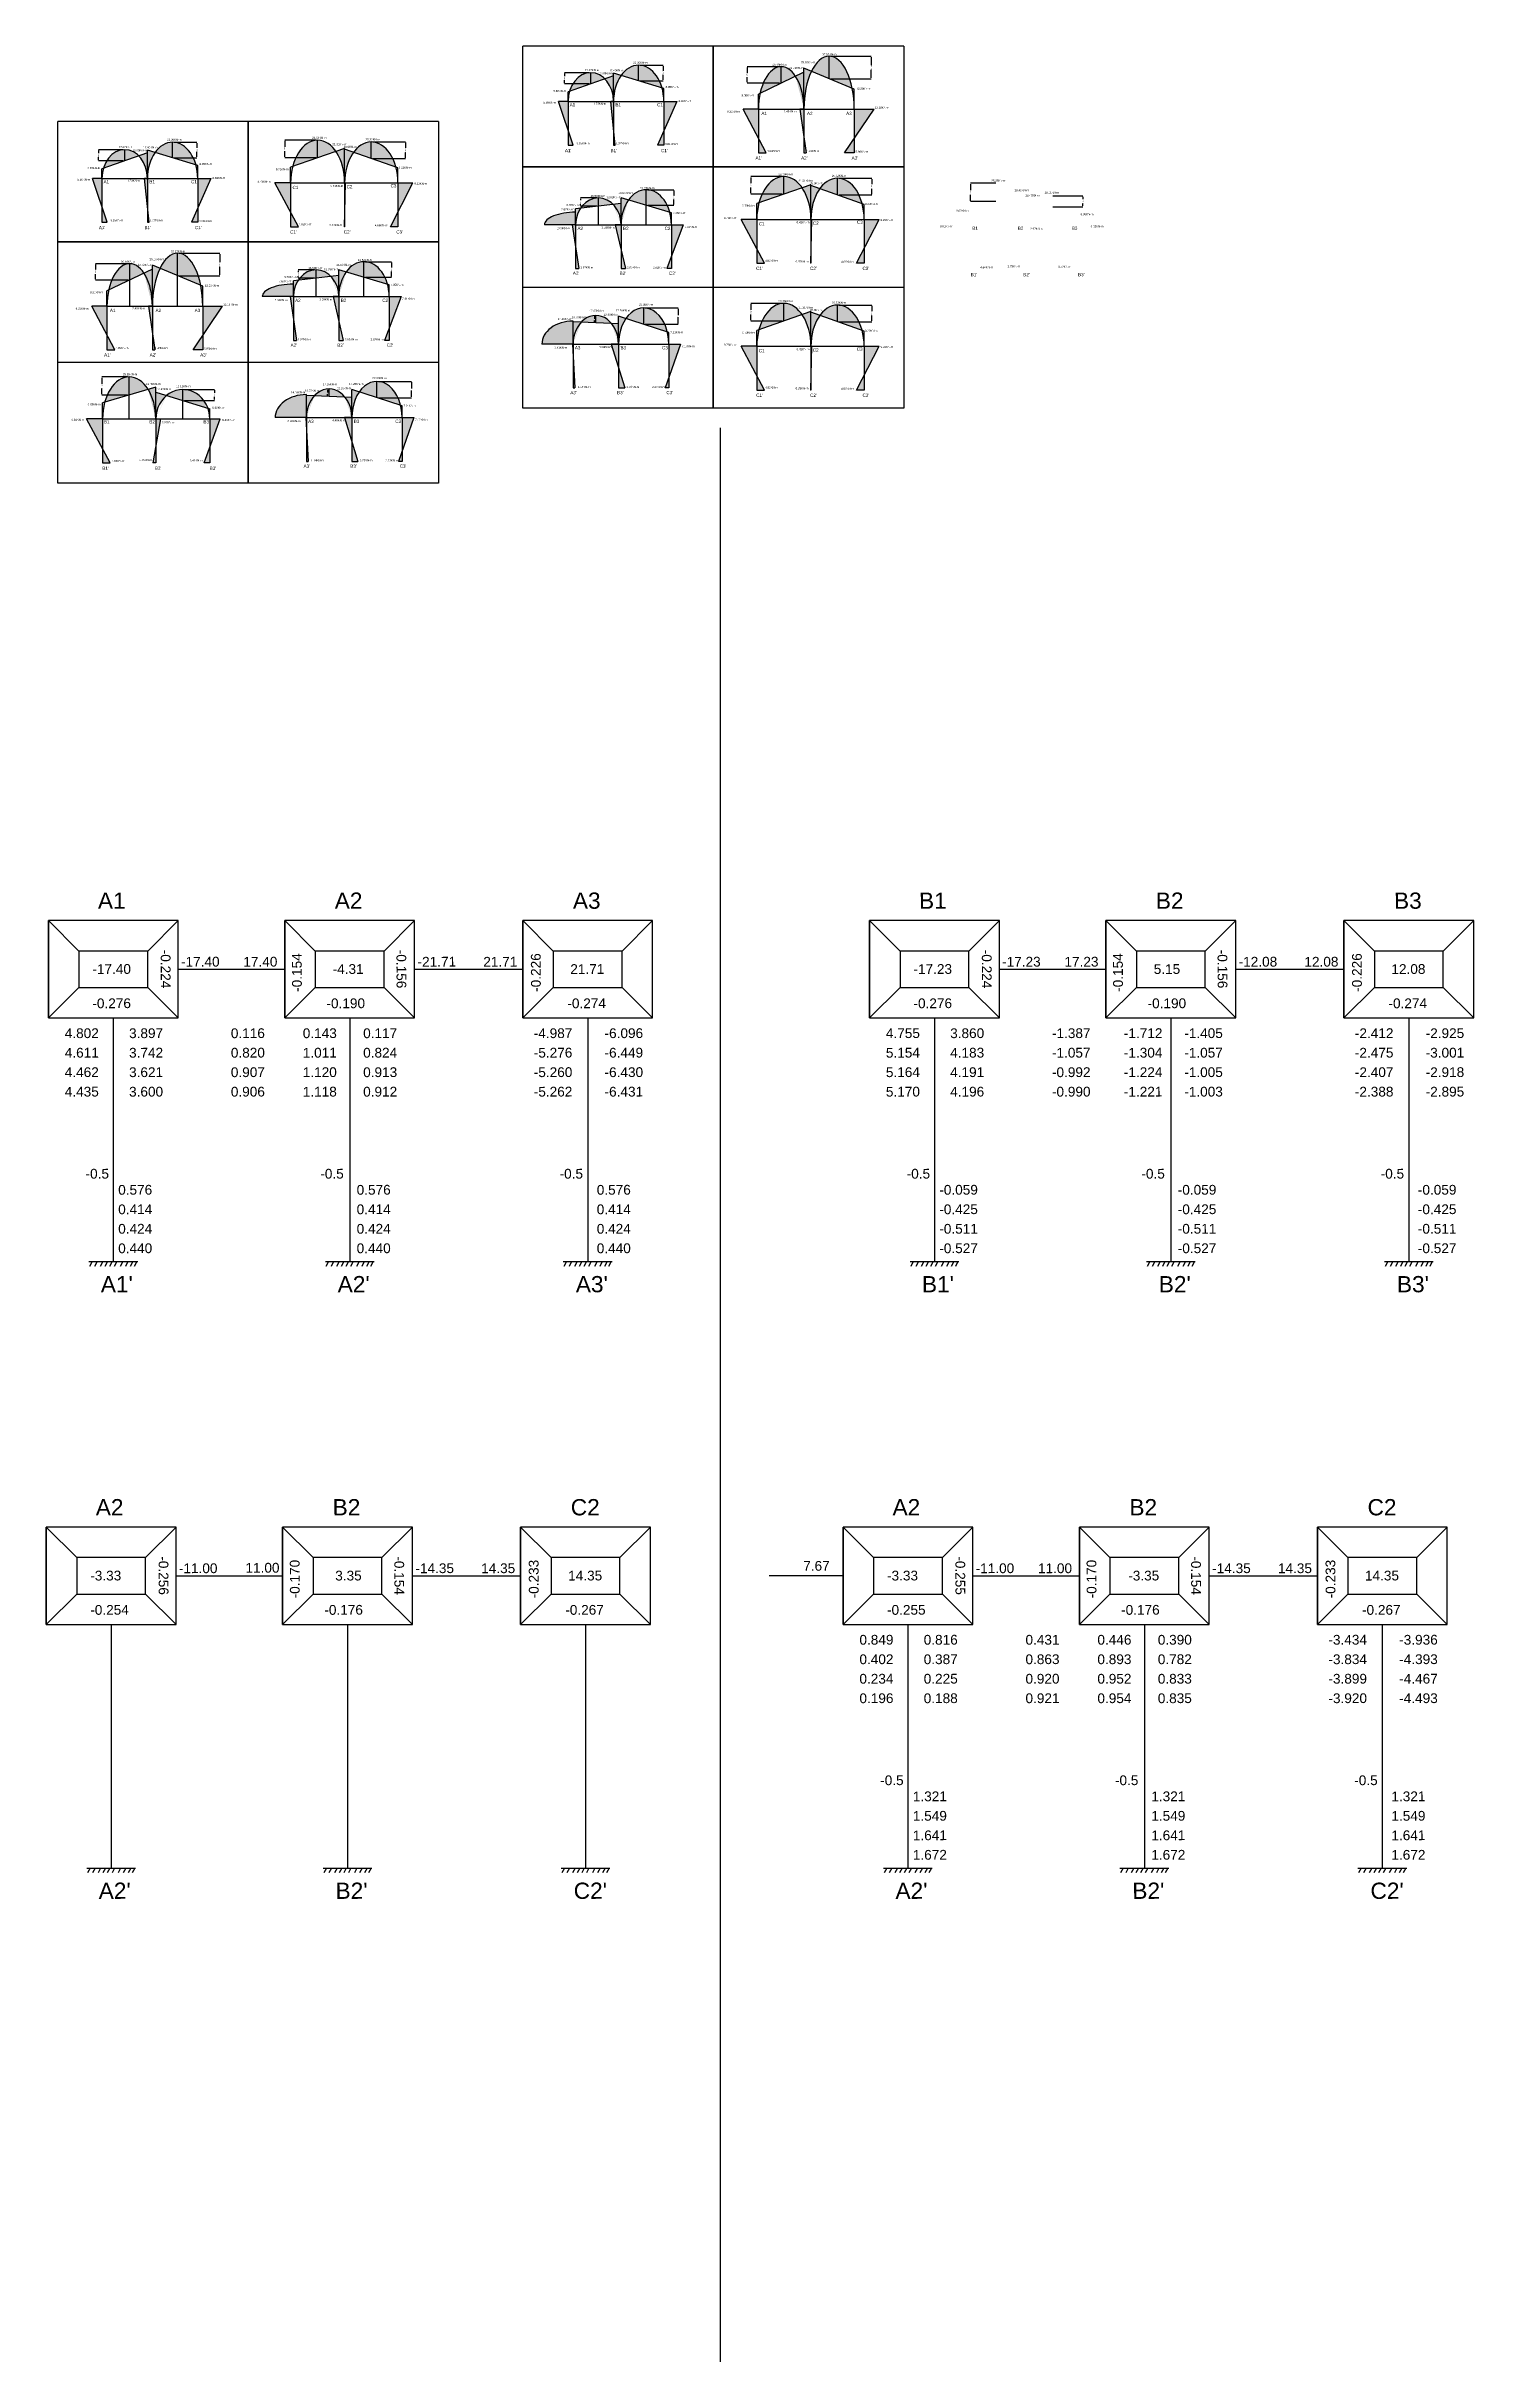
# Model space of a CAD drawing. Header units: millimetres. Extents: x 0 to 1679650, y -107560 to 692040.
# Drawn here: x 63580 to 151510, y 1980 to 144518 of the extents above; entities that cross this region are included whole.
import ezdxf

# ---------------------------------------------------------------- set-up
doc = ezdxf.new("R2010")
doc.units = ezdxf.units.MM
doc.styles.get("Standard").update_dxf_attribs({"font": 'arial.ttf'})
doc.dimstyles.new('ISO-25', dxfattribs={"dimtxt": 40, "dimasz": 50, "dimexe": 1.25, "dimexo": 100, "dimtad": 0, "dimdec": 0, "dimtxsty": 'Standard', "dimcen": 2.5, "dimadec": 0, "dimazin": 0, "dimtfac": 1, "dimtdec": 0, "dimtmove": 0, "dimatfit": 3, "dimfxl": 1, "dimarcsym": 0})

# ---------------------------------------------------------------- blocks, each defined once
blk = doc.blocks.new('*D98')
at = {"color": 0, "lineweight": -2, "transparency": 16777216}
for p, q in [((84050, 123890), (86071, 123890)), ((84050, 122884), (86071, 122884)), ((86070, 123840), (86070, 123453)), ((86070, 122934), (86070, 123321))]:
    blk.add_line(p, q, dxfattribs=at)
at = {"color": 0, "transparency": 16777216}
for points in [[(86062, 123840), (86078, 123840), (86070, 123890)], [(86062, 122934), (86078, 122934), (86070, 122884)]]:
    blk.add_solid(points, dxfattribs=at)
at = {"layer": 'Defpoints', "color": 0, "transparency": 16777216}
for p in [(83950, 123890), (83950, 122884), (86070, 122884)]:
    blk.add_point(p, dxfattribs=at)
at = {"color": 0, "transparency": 16777216, "insert": (86070, 123387), "char_height": 40, "attachment_point": 5, "rotation": 90}
blk.add_mtext('10.07', dxfattribs=at)
blk = doc.blocks.new('*D99')
at = {"color": 0, "lineweight": -2, "transparency": 16777216}
for p, q in [((80900, 123425), (80909, 123425)), ((80900, 122965), (80909, 122965)), ((80910, 123375), (80910, 123210)), ((80910, 123015), (80910, 123110))]:
    blk.add_line(p, q, dxfattribs=at)
at = {"color": 0, "transparency": 16777216}
for points in [[(80902, 123375), (80918, 123375), (80910, 123425)], [(80902, 123015), (80918, 123015), (80910, 122965)]]:
    blk.add_solid(points, dxfattribs=at)
at = {"layer": 'Defpoints', "color": 0, "transparency": 16777216}
for p in [(80910, 122965), (81000, 123425), (81000, 122965)]:
    blk.add_point(p, dxfattribs=at)
at = {"color": 0, "transparency": 16777216, "insert": (80910, 123160), "char_height": 40, "attachment_point": 5, "rotation": 90}
blk.add_mtext('4.61', dxfattribs=at)
blk = doc.blocks.new('*D100')
at = {"color": 0, "lineweight": -2, "transparency": 16777216}
for p, q in [((68620, 131135), (66619, 131135)), ((68620, 130126), (66619, 130126)), ((66620, 131085), (66620, 130768)), ((66620, 130176), (66620, 130493))]:
    blk.add_line(p, q, dxfattribs=at)
at = {"color": 0, "transparency": 16777216}
for points in [[(66612, 131085), (66628, 131085), (66620, 131135)], [(66612, 130176), (66628, 130176), (66620, 130126)]]:
    blk.add_solid(points, dxfattribs=at)
at = {"layer": 'Defpoints', "color": 0, "transparency": 16777216}
for p in [(68720, 131135), (66620, 130126), (68720, 130126)]:
    blk.add_point(p, dxfattribs=at)
at = {"color": 0, "transparency": 16777216, "insert": (66620, 130630), "char_height": 40, "attachment_point": 5, "rotation": 90}
blk.add_mtext('10.09KN-m', dxfattribs=at)
blk = doc.blocks.new('*D101')
at = {"color": 0, "lineweight": -2, "transparency": 16777216}
for p, q in [((71770, 131782), (74271, 131782)), ((74270, 131732), (74270, 131225)), ((71770, 130394), (74271, 130394)), ((74270, 130444), (74270, 130951))]:
    blk.add_line(p, q, dxfattribs=at)
at = {"color": 0, "transparency": 16777216}
for points in [[(74262, 131732), (74278, 131732), (74270, 131782)], [(74262, 130444), (74278, 130444), (74270, 130394)]]:
    blk.add_solid(points, dxfattribs=at)
at = {"layer": 'Defpoints', "color": 0, "transparency": 16777216}
for p in [(71670, 131782), (71670, 130394), (74270, 130394)]:
    blk.add_point(p, dxfattribs=at)
at = {"color": 0, "transparency": 16777216, "insert": (74270, 131088), "char_height": 40, "attachment_point": 5, "rotation": 90}
blk.add_mtext('13.88KN-m', dxfattribs=at)
blk = doc.blocks.new('*D102')
at = {"color": 0, "lineweight": -2, "transparency": 16777216}
for p, q in [((72092, 123391), (73941, 123391)), ((72092, 122719), (73941, 122719)), ((73940, 123341), (73940, 123178)), ((73940, 122769), (73940, 122931))]:
    blk.add_line(p, q, dxfattribs=at)
at = {"color": 0, "transparency": 16777216}
for points in [[(73932, 123341), (73948, 123341), (73940, 123391)], [(73932, 122769), (73948, 122769), (73940, 122719)]]:
    blk.add_solid(points, dxfattribs=at)
at = {"layer": 'Defpoints', "color": 0, "transparency": 16777216}
for p in [(71992, 123391), (71992, 122719), (73940, 122719)]:
    blk.add_point(p, dxfattribs=at)
at = {"color": 0, "transparency": 16777216, "insert": (73940, 123055), "char_height": 40, "width": 187.62, "attachment_point": 5, "rotation": 90}
blk.add_mtext('6.73KN-m', dxfattribs=at)
blk = doc.blocks.new('*D103')
at = {"color": 0, "lineweight": -2, "transparency": 16777216}
for p, q in [((68587, 124165), (67009, 124165)), ((67010, 124115), (67010, 123749)), ((68587, 123044), (67009, 123044)), ((67010, 123094), (67010, 123460))]:
    blk.add_line(p, q, dxfattribs=at)
at = {"color": 0, "transparency": 16777216}
for points in [[(67002, 124115), (67018, 124115), (67010, 124165)], [(67002, 123094), (67018, 123094), (67010, 123044)]]:
    blk.add_solid(points, dxfattribs=at)
at = {"layer": 'Defpoints', "color": 0, "transparency": 16777216}
for p in [(68687, 124165), (67010, 123044), (68687, 123044)]:
    blk.add_point(p, dxfattribs=at)
at = {"color": 0, "transparency": 16777216, "insert": (67010, 123604), "char_height": 40, "attachment_point": 5, "rotation": 90}
blk.add_mtext('11.21 KN-m', dxfattribs=at)
blk = doc.blocks.new('*D104')
at = {"color": 0, "lineweight": -2, "transparency": 16777216}
for p, q in [((80100, 130756), (79099, 130756)), ((80100, 130243), (79099, 130243)), ((79100, 130706), (79100, 130623)), ((79100, 130293), (79100, 130376))]:
    blk.add_line(p, q, dxfattribs=at)
at = {"color": 0, "transparency": 16777216}
for points in [[(79092, 130706), (79108, 130706), (79100, 130756)], [(79092, 130293), (79108, 130293), (79100, 130243)]]:
    blk.add_solid(points, dxfattribs=at)
at = {"layer": 'Defpoints', "color": 0, "transparency": 16777216}
for p in [(79100, 130756), (80200, 130756), (80200, 130243)]:
    blk.add_point(p, dxfattribs=at)
at = {"color": 0, "transparency": 16777216, "insert": (79100, 130499), "char_height": 40, "attachment_point": 5, "rotation": 90}
blk.add_mtext('5.14KN-m', dxfattribs=at)
blk = doc.blocks.new('*D105')
at = {"color": 0, "lineweight": -2, "transparency": 16777216}
for p, q in [((83250, 131259), (84851, 131259)), ((84850, 131209), (84850, 130905)), ((83250, 130304), (84851, 130304)), ((84850, 130354), (84850, 130658))]:
    blk.add_line(p, q, dxfattribs=at)
at = {"color": 0, "transparency": 16777216}
for points in [[(84842, 131209), (84858, 131209), (84850, 131259)], [(84842, 130354), (84858, 130354), (84850, 130304)]]:
    blk.add_solid(points, dxfattribs=at)
at = {"layer": 'Defpoints', "color": 0, "transparency": 16777216}
for p in [(83150, 131259), (84850, 131259), (83150, 130304)]:
    blk.add_point(p, dxfattribs=at)
at = {"color": 0, "transparency": 16777216, "insert": (84850, 130781), "char_height": 40, "attachment_point": 5, "rotation": 90}
blk.add_mtext('9.56KN-m', dxfattribs=at)
blk = doc.blocks.new('*D106')
at = {"color": 0, "lineweight": -2, "transparency": 16777216}
for p, q in [((80195, 138741), (78269, 138741)), ((78270, 138691), (78270, 138336)), ((80195, 137657), (78269, 137657)), ((78270, 137707), (78270, 138062))]:
    blk.add_line(p, q, dxfattribs=at)
at = {"color": 0, "transparency": 16777216}
for points in [[(78262, 138691), (78278, 138691), (78270, 138741)], [(78262, 137707), (78278, 137707), (78270, 137657)]]:
    blk.add_solid(points, dxfattribs=at)
at = {"layer": 'Defpoints', "color": 0, "transparency": 16777216}
for p in [(80295, 138741), (78270, 137657), (80295, 137657)]:
    blk.add_point(p, dxfattribs=at)
at = {"color": 0, "transparency": 16777216, "insert": (78270, 138199), "char_height": 40, "attachment_point": 5, "rotation": 90}
blk.add_mtext('10.84KN-m', dxfattribs=at)
blk = doc.blocks.new('*D107')
at = {"color": 0, "lineweight": -2, "transparency": 16777216}
for p, q in [((83700, 138637), (85711, 138637)), ((85710, 138587), (85710, 138261)), ((83700, 137611), (85711, 137611)), ((85710, 137661), (85710, 137987))]:
    blk.add_line(p, q, dxfattribs=at)
at = {"color": 0, "transparency": 16777216}
for points in [[(85702, 138587), (85718, 138587), (85710, 138637)], [(85702, 137661), (85718, 137661), (85710, 137611)]]:
    blk.add_solid(points, dxfattribs=at)
at = {"layer": 'Defpoints', "color": 0, "transparency": 16777216}
for p in [(83600, 138637), (83600, 137611), (85710, 137611)]:
    blk.add_point(p, dxfattribs=at)
at = {"color": 0, "transparency": 16777216, "insert": (85710, 138124), "char_height": 40, "attachment_point": 5, "rotation": 90}
blk.add_mtext('10.26KN-m', dxfattribs=at)
blk = doc.blocks.new('*D108')
at = {"color": 0, "lineweight": -2, "transparency": 16777216}
for p, q in [((68310, 138152), (66789, 138152)), ((68310, 137463), (66789, 137463)), ((66790, 138102), (66790, 137931)), ((66790, 137513), (66790, 137684))]:
    blk.add_line(p, q, dxfattribs=at)
at = {"color": 0, "transparency": 16777216}
for points in [[(66782, 138102), (66798, 138102), (66790, 138152)], [(66782, 137513), (66798, 137513), (66790, 137463)]]:
    blk.add_solid(points, dxfattribs=at)
at = {"layer": 'Defpoints', "color": 0, "transparency": 16777216}
for p in [(66790, 137463), (68410, 138152), (68410, 137463)]:
    blk.add_point(p, dxfattribs=at)
at = {"color": 0, "transparency": 16777216, "insert": (66790, 137808), "char_height": 40, "attachment_point": 5, "rotation": 90}
blk.add_mtext('6.89KN-m', dxfattribs=at)
blk = doc.blocks.new('*D109')
at = {"color": 0, "lineweight": -2, "transparency": 16777216}
for p, q in [((71460, 138615), (72861, 138615)), ((72860, 138565), (72860, 138260)), ((71460, 137658), (72861, 137658)), ((72860, 137708), (72860, 138013))]:
    blk.add_line(p, q, dxfattribs=at)
at = {"color": 0, "transparency": 16777216}
for points in [[(72852, 138565), (72868, 138565), (72860, 138615)], [(72852, 137708), (72868, 137708), (72860, 137658)]]:
    blk.add_solid(points, dxfattribs=at)
at = {"layer": 'Defpoints', "color": 0, "transparency": 16777216}
for p in [(71360, 138615), (71360, 137658), (72860, 137658)]:
    blk.add_point(p, dxfattribs=at)
at = {"color": 0, "transparency": 16777216, "insert": (72860, 138136), "char_height": 40, "attachment_point": 5, "rotation": 90}
blk.add_mtext('9.58KN-m', dxfattribs=at)
blk = doc.blocks.new('*D110')
at = {"color": 0, "lineweight": -2, "transparency": 16777216}
for p, q in [((97020, 142892), (95499, 142892)), ((95500, 142842), (95500, 142671)), ((97020, 142203), (95499, 142203)), ((95500, 142253), (95500, 142424))]:
    blk.add_line(p, q, dxfattribs=at)
at = {"color": 0, "transparency": 16777216}
for points in [[(95492, 142842), (95508, 142842), (95500, 142892)], [(95492, 142253), (95508, 142253), (95500, 142203)]]:
    blk.add_solid(points, dxfattribs=at)
at = {"layer": 'Defpoints', "color": 0, "transparency": 16777216}
for p in [(97120, 142892), (95500, 142203), (97120, 142203)]:
    blk.add_point(p, dxfattribs=at)
at = {"color": 0, "transparency": 16777216, "insert": (95500, 142548), "char_height": 40, "attachment_point": 5, "rotation": 90}
blk.add_mtext('6.89KN-m', dxfattribs=at)
blk = doc.blocks.new('*D111')
at = {"color": 0, "lineweight": -2, "transparency": 16777216}
for p, q in [((100170, 143355), (101571, 143355)), ((101570, 143305), (101570, 143000)), ((101570, 142448), (101570, 142753)), ((100170, 142398), (101571, 142398))]:
    blk.add_line(p, q, dxfattribs=at)
at = {"color": 0, "transparency": 16777216}
for points in [[(101562, 143305), (101578, 143305), (101570, 143355)], [(101562, 142448), (101578, 142448), (101570, 142398)]]:
    blk.add_solid(points, dxfattribs=at)
at = {"layer": 'Defpoints', "color": 0, "transparency": 16777216}
for p in [(100070, 143355), (100070, 142398), (101570, 142398)]:
    blk.add_point(p, dxfattribs=at)
at = {"color": 0, "transparency": 16777216, "insert": (101570, 142876), "char_height": 40, "attachment_point": 5, "rotation": 90}
blk.add_mtext('9.58KN-m', dxfattribs=at)
blk = doc.blocks.new('*D112')
at = {"color": 0, "lineweight": -2, "transparency": 16777216}
for p, q in [((97490, 135185), (96489, 135185)), ((97490, 134672), (96489, 134672)), ((96490, 135135), (96490, 135052)), ((96490, 134722), (96490, 134805))]:
    blk.add_line(p, q, dxfattribs=at)
at = {"color": 0, "transparency": 16777216}
for points in [[(96482, 135135), (96498, 135135), (96490, 135185)], [(96482, 134722), (96498, 134722), (96490, 134672)]]:
    blk.add_solid(points, dxfattribs=at)
at = {"layer": 'Defpoints', "color": 0, "transparency": 16777216}
for p in [(96490, 135185), (97590, 135185), (97590, 134672)]:
    blk.add_point(p, dxfattribs=at)
at = {"color": 0, "transparency": 16777216, "insert": (96490, 134928), "char_height": 40, "attachment_point": 5, "rotation": 90}
blk.add_mtext('5.14KN-m', dxfattribs=at)
blk = doc.blocks.new('*D113')
at = {"color": 0, "lineweight": -2, "transparency": 16777216}
for p, q in [((100640, 135688), (102241, 135688)), ((102240, 135638), (102240, 135334)), ((100640, 134733), (102241, 134733)), ((102240, 134783), (102240, 135087))]:
    blk.add_line(p, q, dxfattribs=at)
at = {"color": 0, "transparency": 16777216}
for points in [[(102232, 135638), (102248, 135638), (102240, 135688)], [(102232, 134783), (102248, 134783), (102240, 134733)]]:
    blk.add_solid(points, dxfattribs=at)
at = {"layer": 'Defpoints', "color": 0, "transparency": 16777216}
for p in [(100540, 135688), (102240, 135688), (100540, 134733)]:
    blk.add_point(p, dxfattribs=at)
at = {"color": 0, "transparency": 16777216, "insert": (102240, 135210), "char_height": 40, "attachment_point": 5, "rotation": 90}
blk.add_mtext('9.56KN-m', dxfattribs=at)
blk = doc.blocks.new('*D114')
at = {"color": 0, "lineweight": -2, "transparency": 16777216}
for p, q in [((100480, 128415), (102501, 128415)), ((102500, 128365), (102500, 127978)), ((100480, 127409), (102501, 127409)), ((102500, 127459), (102500, 127846))]:
    blk.add_line(p, q, dxfattribs=at)
at = {"color": 0, "transparency": 16777216}
for points in [[(102492, 128365), (102508, 128365), (102500, 128415)], [(102492, 127459), (102508, 127459), (102500, 127409)]]:
    blk.add_solid(points, dxfattribs=at)
at = {"layer": 'Defpoints', "color": 0, "transparency": 16777216}
for p in [(100380, 128415), (100380, 127409), (102500, 127409)]:
    blk.add_point(p, dxfattribs=at)
at = {"color": 0, "transparency": 16777216, "insert": (102500, 127912), "char_height": 40, "attachment_point": 5, "rotation": 90}
blk.add_mtext('10.07', dxfattribs=at)
blk = doc.blocks.new('*D115')
at = {"color": 0, "lineweight": -2, "transparency": 16777216}
for p, q in [((97330, 127950), (97339, 127950)), ((97330, 127490), (97339, 127490)), ((97340, 127900), (97340, 127735)), ((97340, 127540), (97340, 127635))]:
    blk.add_line(p, q, dxfattribs=at)
at = {"color": 0, "transparency": 16777216}
for points in [[(97332, 127900), (97348, 127900), (97340, 127950)], [(97332, 127540), (97348, 127540), (97340, 127490)]]:
    blk.add_solid(points, dxfattribs=at)
at = {"layer": 'Defpoints', "color": 0, "transparency": 16777216}
for p in [(97340, 127490), (97430, 127950), (97430, 127490)]:
    blk.add_point(p, dxfattribs=at)
at = {"color": 0, "transparency": 16777216, "insert": (97340, 127685), "char_height": 40, "attachment_point": 5, "rotation": 90}
blk.add_mtext('4.61', dxfattribs=at)
blk = doc.blocks.new('*D116')
at = {"color": 0, "lineweight": -2, "transparency": 16777216}
for p, q in [((108750, 143260), (106749, 143260)), ((106750, 143210), (106750, 142893)), ((106750, 142301), (106750, 142618)), ((108750, 142251), (106749, 142251))]:
    blk.add_line(p, q, dxfattribs=at)
at = {"color": 0, "transparency": 16777216}
for points in [[(106742, 143210), (106758, 143210), (106750, 143260)], [(106742, 142301), (106758, 142301), (106750, 142251)]]:
    blk.add_solid(points, dxfattribs=at)
at = {"layer": 'Defpoints', "color": 0, "transparency": 16777216}
for p in [(108850, 143260), (106750, 142251), (108850, 142251)]:
    blk.add_point(p, dxfattribs=at)
at = {"color": 0, "transparency": 16777216, "insert": (106750, 142756), "char_height": 40, "attachment_point": 5, "rotation": 90}
blk.add_mtext('10.09KN-m', dxfattribs=at)
blk = doc.blocks.new('*D117')
at = {"color": 0, "lineweight": -2, "transparency": 16777216}
for p, q in [((111900, 143907), (114401, 143907)), ((114400, 143857), (114400, 143350)), ((114400, 142569), (114400, 143076)), ((111900, 142519), (114401, 142519))]:
    blk.add_line(p, q, dxfattribs=at)
at = {"color": 0, "transparency": 16777216}
for points in [[(114392, 143857), (114408, 143857), (114400, 143907)], [(114392, 142569), (114408, 142569), (114400, 142519)]]:
    blk.add_solid(points, dxfattribs=at)
at = {"layer": 'Defpoints', "color": 0, "transparency": 16777216}
for p in [(111800, 143907), (111800, 142519), (114400, 142519)]:
    blk.add_point(p, dxfattribs=at)
at = {"color": 0, "transparency": 16777216, "insert": (114400, 143213), "char_height": 40, "attachment_point": 5, "rotation": 90}
blk.add_mtext('13.88KN-m', dxfattribs=at)
blk = doc.blocks.new('*D118')
at = {"color": 0, "lineweight": -2, "transparency": 16777216}
for p, q in [((108915, 128691), (106989, 128691)), ((106990, 128641), (106990, 128286)), ((108915, 127607), (106989, 127607)), ((106990, 127657), (106990, 128012))]:
    blk.add_line(p, q, dxfattribs=at)
at = {"color": 0, "transparency": 16777216}
for points in [[(106982, 128641), (106998, 128641), (106990, 128691)], [(106982, 127657), (106998, 127657), (106990, 127607)]]:
    blk.add_solid(points, dxfattribs=at)
at = {"layer": 'Defpoints', "color": 0, "transparency": 16777216}
for p in [(109015, 128691), (106990, 127607), (109015, 127607)]:
    blk.add_point(p, dxfattribs=at)
at = {"color": 0, "transparency": 16777216, "insert": (106990, 128149), "char_height": 40, "attachment_point": 5, "rotation": 90}
blk.add_mtext('10.84KN-m', dxfattribs=at)
blk = doc.blocks.new('*D119')
at = {"color": 0, "lineweight": -2, "transparency": 16777216}
for p, q in [((112420, 128587), (114431, 128587)), ((114430, 128537), (114430, 128211)), ((112420, 127561), (114431, 127561)), ((114430, 127611), (114430, 127937))]:
    blk.add_line(p, q, dxfattribs=at)
at = {"color": 0, "transparency": 16777216}
for points in [[(114422, 128537), (114438, 128537), (114430, 128587)], [(114422, 127611), (114438, 127611), (114430, 127561)]]:
    blk.add_solid(points, dxfattribs=at)
at = {"layer": 'Defpoints', "color": 0, "transparency": 16777216}
for p in [(112320, 128587), (112320, 127561), (114430, 127561)]:
    blk.add_point(p, dxfattribs=at)
at = {"color": 0, "transparency": 16777216, "insert": (114430, 128074), "char_height": 40, "attachment_point": 5, "rotation": 90}
blk.add_mtext('10.26KN-m', dxfattribs=at)
blk = doc.blocks.new('*D146')
at = {"color": 0, "lineweight": -2, "transparency": 16777216}
for p, q in [((125586, 135311), (127436, 135311)), ((125586, 134639), (127436, 134639)), ((127435, 135261), (127435, 135098)), ((127435, 134689), (127435, 134851))]:
    blk.add_line(p, q, dxfattribs=at)
at = {"color": 0, "transparency": 16777216}
for points in [[(127427, 135261), (127443, 135261), (127435, 135311)], [(127427, 134689), (127443, 134689), (127435, 134639)]]:
    blk.add_solid(points, dxfattribs=at)
at = {"layer": 'Defpoints', "color": 0, "transparency": 16777216}
for p in [(125486, 135311), (125486, 134639), (127435, 134639)]:
    blk.add_point(p, dxfattribs=at)
at = {"color": 0, "transparency": 16777216, "insert": (127435, 134975), "char_height": 40, "width": 187.62, "attachment_point": 5, "rotation": 90}
blk.add_mtext('6.73KN-m', dxfattribs=at)
blk = doc.blocks.new('*D147')
at = {"color": 0, "lineweight": -2, "transparency": 16777216}
for p, q in [((122082, 136085), (120504, 136085)), ((120505, 136035), (120505, 135669)), ((122082, 134964), (120504, 134964)), ((120505, 135014), (120505, 135380))]:
    blk.add_line(p, q, dxfattribs=at)
at = {"color": 0, "transparency": 16777216}
for points in [[(120497, 136035), (120513, 136035), (120505, 136085)], [(120497, 135014), (120513, 135014), (120505, 134964)]]:
    blk.add_solid(points, dxfattribs=at)
at = {"layer": 'Defpoints', "color": 0, "transparency": 16777216}
for p in [(122182, 136085), (120505, 134964), (122182, 134964)]:
    blk.add_point(p, dxfattribs=at)
at = {"color": 0, "transparency": 16777216, "insert": (120505, 135524), "char_height": 40, "attachment_point": 5, "rotation": 90}
blk.add_mtext('11.21 KN-m', dxfattribs=at)
blk = doc.blocks.new('*D148')
at = {"color": 0, "lineweight": -2, "transparency": 16777216}
for p, q in [((108915, 136501), (106989, 136501)), ((108915, 135417), (106989, 135417)), ((106990, 136451), (106990, 136096)), ((106990, 135467), (106990, 135822))]:
    blk.add_line(p, q, dxfattribs=at)
at = {"color": 0, "transparency": 16777216}
for points in [[(106982, 136451), (106998, 136451), (106990, 136501)], [(106982, 135467), (106998, 135467), (106990, 135417)]]:
    blk.add_solid(points, dxfattribs=at)
at = {"layer": 'Defpoints', "color": 0, "transparency": 16777216}
for p in [(106990, 135417), (109015, 136501), (109015, 135417)]:
    blk.add_point(p, dxfattribs=at)
at = {"color": 0, "transparency": 16777216, "insert": (106990, 135959), "char_height": 40, "attachment_point": 5, "rotation": 90}
blk.add_mtext('10.84KN-m', dxfattribs=at)
blk = doc.blocks.new('*D149')
at = {"color": 0, "lineweight": -2, "transparency": 16777216}
for p, q in [((112420, 136397), (114431, 136397)), ((114430, 136347), (114430, 136021)), ((114430, 135421), (114430, 135747)), ((112420, 135371), (114431, 135371))]:
    blk.add_line(p, q, dxfattribs=at)
at = {"color": 0, "transparency": 16777216}
for points in [[(114422, 136347), (114438, 136347), (114430, 136397)], [(114422, 135421), (114438, 135421), (114430, 135371)]]:
    blk.add_solid(points, dxfattribs=at)
at = {"layer": 'Defpoints', "color": 0, "transparency": 16777216}
for p in [(112320, 136397), (112320, 135371), (114430, 135371)]:
    blk.add_point(p, dxfattribs=at)
at = {"color": 0, "transparency": 16777216, "insert": (114430, 135884), "char_height": 40, "attachment_point": 5, "rotation": 90}
blk.add_mtext('10.26KN-m', dxfattribs=at)

msp = doc.modelspace()

# ---------------------------------------------------------------- hatches: boundary and pattern name
at = {"true_color": 0xf27172}
h = msp.add_hatch(color=11, dxfattribs=at)
h.dxf.hatch_style = 1
edge = h.paths.add_edge_path()
edge.add_ellipse((108850, 140650), major_axis=(0, -2610), ratio=0.53639847, start_angle=180, end_angle=247.969969)
edge.add_line((107552.2, 141629), (108850, 142251))
edge.add_line((108850, 142251), (108850, 143260))
h.paths.add_polyline_path([(109623.6, 142825.3), (109506.2, 142955.5), (109382.7, 143063.7), (109254, 143149), (109121.5, 143210.5), (108986.4, 143247.6), (108850, 143260), (108850, 142251), (109733.6, 142674.5)])
edge = h.paths.add_edge_path()
edge.add_line((110250, 142922), (109733.6, 142674.5))
edge.add_ellipse((108850, 140650), major_axis=(0, -2610), ratio=0.53639847, start_angle=90, end_angle=140.865694, ccw=False)
edge.add_line((110250, 140650), (110250, 142922))
h.paths.add_polyline_path([(111800, 143907), (111649.8, 143891.7), (111501, 143845.8), (111355.1, 143769.9), (111213.3, 143664.7), (111077.1, 143531), (110947.6, 143370.3), (110826.2, 143183.9), (110713.9, 142973.7), (111800, 142519)])
edge = h.paths.add_edge_path()
edge.add_line((110713.9, 142973.7), (110250, 143168))
edge.add_line((110250, 143168), (110250, 140650))
edge.add_ellipse((111800, 140650), major_axis=(0, -3257), ratio=0.47589807, start_angle=224.482608, end_angle=270, ccw=False)
edge = h.paths.add_edge_path()
edge.add_line((107552.2, 141629), (107450, 141580))
edge.add_line((107450, 141580), (107450, 140650))
edge.add_ellipse((108850, 140650), major_axis=(0, -2610), ratio=0.53639847, start_angle=247.969969, end_angle=270, ccw=False)
h.paths.add_polyline_path([(112889.9, 142965.8), (112777.5, 143177.7), (112655.7, 143365.6), (112525.9, 143527.7), (112389.2, 143662.5), (112246.8, 143768.7), (112100.3, 143845.3), (111950.9, 143891.5), (111800, 143907), (111800, 142519), (113227, 141921.5), (113161.3, 142207.3), (113082.8, 142478.3), (112992, 142732)])
edge = h.paths.add_edge_path()
edge.add_line((113350, 141870), (113227, 141921.5))
edge.add_ellipse((111800, 140650), major_axis=(0, -3257), ratio=0.47589807, start_angle=90, end_angle=112.978731, ccw=False)
edge.add_line((113350, 140650), (113350, 141870))
h.paths.add_polyline_path([(114568, 140650), (113350, 140650), (113350, 138831.1)])
h.paths.add_polyline_path([(113350, 138831.1), (112760, 137950), (113350, 137950)])
h.paths.add_polyline_path([(110250, 138937.5), (110250, 137950), (110393, 137950)])
h.paths.add_polyline_path([(110250, 140650), (110002, 140650), (110250, 138937.5)])
h.paths.add_polyline_path([(107450, 138874.1), (107450, 137950), (107935, 137950)])
h.paths.add_polyline_path([(107450, 140650), (106518, 140650), (107450, 138874.1)])
h.paths.add_polyline_path([(108278.2, 143280.9), (109225.2, 143283.8), (109224.6, 143475.2), (108277.6, 143472.3)], flags=9)
h.paths.add_polyline_path([(111345.5, 143923), (112292.6, 143925.9), (112292, 144117.5), (111344.9, 144114.6)], flags=9)
h.paths.add_polyline_path([(110038.2, 143430.9), (110985.2, 143433.8), (110984.6, 143625.2), (110037.6, 143622.3)], flags=9)
h.paths.add_polyline_path([(109308.7, 143093.5), (110254.7, 143096.4), (110254.1, 143284.7), (109308.1, 143281.8)], flags=9)
h.paths.add_polyline_path([(113448.2, 141810.9), (114395.2, 141813.8), (114394.6, 142005.2), (113447.6, 142002.3)], flags=9)
h.paths.add_polyline_path([(114577.7, 140645), (115524.7, 140647.9), (115524.1, 140839.3), (114577.1, 140836.4)], flags=9)
h.paths.add_polyline_path([(113398.2, 137930.9), (114248.1, 137933.5), (114247.5, 138124.9), (113397.6, 138122.3)], flags=9)
h.paths.add_polyline_path([(110378.2, 137970.8), (111228.1, 137973.4), (111227.5, 138164.9), (110377.6, 138162.3)], flags=9)
h.paths.add_polyline_path([(107948.2, 137980.9), (108798.1, 137983.5), (108797.5, 138174.9), (107947.6, 138172.3)], flags=9)
h.paths.add_polyline_path([(108978.2, 140410.9), (109828.1, 140413.5), (109827.5, 140604.9), (108977.6, 140602.3)], flags=9)
h.paths.add_polyline_path([(106378.2, 141400.8), (107228.1, 141403.4), (107227.5, 141594.9), (106377.6, 141592.3)], flags=9)
h.paths.add_polyline_path([(105488.2, 140400.8), (106338.1, 140403.4), (106337.5, 140594.9), (105487.6, 140592.3)], flags=9)
h.paths.add_polyline_path([(112798.7, 140230.2), (113243, 140231.6), (113242.1, 140538.1), (112797.7, 140536.8)], flags=9)
h.paths.add_polyline_path([(110389.5, 140234.6), (110832.1, 140236), (110831.2, 140537.2), (110388.6, 140535.9)], flags=9)
h.paths.add_polyline_path([(107579.5, 140234.6), (108022.1, 140236), (108021.2, 140537.2), (107578.6, 140535.9)], flags=9)
h.paths.add_polyline_path([(113138.7, 137490.2), (113636.3, 137491.7), (113635.4, 137798.3), (113137.7, 137796.8)], flags=9)
h.paths.add_polyline_path([(110029.5, 137494.6), (110525.4, 137496.2), (110524.5, 137797.4), (110028.6, 137795.9)], flags=9)
h.paths.add_polyline_path([(107219.5, 137494.6), (107715.4, 137496.2), (107714.5, 137797.4), (107218.6, 137795.9)], flags=9)
h = msp.add_hatch(color=11, dxfattribs=at)
h.dxf.hatch_style = 1
h.paths.add_polyline_path([(95720, 141125), (95131, 141125), (95720, 139365.8)])
h.paths.add_polyline_path([(95720, 139365.8), (95720, 138425), (96035, 138425)])
edge = h.paths.add_edge_path()
edge.add_line((95808.7, 141744.1), (95720, 141713))
edge.add_line((95720, 141713), (95720, 141125))
edge.add_ellipse((97120, 141125), major_axis=(0, -1767), ratio=0.79230334, start_angle=249.491727, end_angle=270, ccw=False)
edge = h.paths.add_edge_path()
edge.add_ellipse((97120, 141125), major_axis=(0, -1767), ratio=0.79230334, start_angle=180, end_angle=249.491727)
edge.add_line((95808.7, 141744.1), (97120, 142203))
edge.add_line((97120, 142203), (97120, 142892))
edge = h.paths.add_edge_path()
edge.add_ellipse((97120, 141125), major_axis=(0, -1767), ratio=0.79230334, start_angle=141.506317, end_angle=180)
edge.add_line((97120, 142892), (97120, 142203))
edge.add_line((97120, 142203), (97991.4, 142508))
edge = h.paths.add_edge_path()
edge.add_ellipse((97120, 141125), major_axis=(0, -1767), ratio=0.79230334, start_angle=90, end_angle=141.506317, ccw=False)
edge.add_line((98520, 141125), (98520, 142693))
edge.add_line((98520, 142693), (97991.4, 142508))
edge = h.paths.add_edge_path()
edge.add_line((98989.2, 142723.5), (98520, 142865))
edge.add_line((98520, 142865), (98520, 141125))
edge.add_ellipse((100070, 141125), major_axis=(0, -2230), ratio=0.69506726, start_angle=224.20867, end_angle=270, ccw=False)
edge = h.paths.add_edge_path()
edge.add_ellipse((100070, 141125), major_axis=(0, -2230), ratio=0.69506726, start_angle=180, end_angle=224.20867)
edge.add_line((98989.2, 142723.5), (100070, 142397.5))
edge.add_line((100070, 142397.5), (100070, 143355))
edge = h.paths.add_edge_path()
edge.add_ellipse((100070, 141125), major_axis=(0, -2230), ratio=0.69506726, start_angle=112.111148, end_angle=180)
edge.add_line((100070, 143355), (100070, 142397.5))
edge.add_line((100070, 142397.5), (101506, 141964.4))
edge = h.paths.add_edge_path()
edge.add_ellipse((100070, 141125), major_axis=(0, -2230), ratio=0.69506726, start_angle=90, end_angle=112.111148, ccw=False)
edge.add_line((101620, 141125), (101620, 141930))
edge.add_line((101620, 141930), (101506, 141964.4))
h.paths.add_polyline_path([(102424, 141125), (101620, 141125), (101620, 139293.1)])
h.paths.add_polyline_path([(101620, 139293.1), (101239, 138425), (101620, 138425)])
h.paths.add_polyline_path([(98520, 141125), (98347, 141125), (98520, 139456.8)])
h.paths.add_polyline_path([(98520, 139456.8), (98520, 138425), (98627, 138425)])
h = msp.add_hatch(color=11, dxfattribs=at)
h.dxf.hatch_style = 1
h.paths.add_polyline_path([(67010, 136385), (66421, 136385), (67010, 134625.8)])
h.paths.add_polyline_path([(67010, 134625.8), (67010, 133685), (67325, 133685)])
edge = h.paths.add_edge_path()
edge.add_line((67098.7, 137004.1), (67010, 136973))
edge.add_line((67010, 136973), (67010, 136385))
edge.add_ellipse((68410, 136385), major_axis=(0, -1767), ratio=0.79230334, start_angle=249.491727, end_angle=270, ccw=False)
edge = h.paths.add_edge_path()
edge.add_ellipse((68410, 136385), major_axis=(0, -1767), ratio=0.79230334, start_angle=180, end_angle=249.491727)
edge.add_line((67098.7, 137004.1), (68410, 137463))
edge.add_line((68410, 137463), (68410, 138152))
edge = h.paths.add_edge_path()
edge.add_ellipse((68410, 136385), major_axis=(0, -1767), ratio=0.79230334, start_angle=141.506317, end_angle=180)
edge.add_line((68410, 138152), (68410, 137463))
edge.add_line((68410, 137463), (69281.4, 137768))
edge = h.paths.add_edge_path()
edge.add_ellipse((68410, 136385), major_axis=(0, -1767), ratio=0.79230334, start_angle=90, end_angle=141.506317, ccw=False)
edge.add_line((69810, 136385), (69810, 137953))
edge.add_line((69810, 137953), (69281.4, 137768))
edge = h.paths.add_edge_path()
edge.add_line((70279.2, 137983.5), (69810, 138125))
edge.add_line((69810, 138125), (69810, 136385))
edge.add_ellipse((71360, 136385), major_axis=(0, -2230), ratio=0.69506726, start_angle=224.20867, end_angle=270, ccw=False)
edge = h.paths.add_edge_path()
edge.add_ellipse((71360, 136385), major_axis=(0, -2230), ratio=0.69506726, start_angle=180, end_angle=224.20867)
edge.add_line((70279.2, 137983.5), (71360, 137657.5))
edge.add_line((71360, 137657.5), (71360, 138615))
edge = h.paths.add_edge_path()
edge.add_ellipse((71360, 136385), major_axis=(0, -2230), ratio=0.69506726, start_angle=112.111148, end_angle=180)
edge.add_line((71360, 138615), (71360, 137657.5))
edge.add_line((71360, 137657.5), (72796, 137224.4))
edge = h.paths.add_edge_path()
edge.add_ellipse((71360, 136385), major_axis=(0, -2230), ratio=0.69506726, start_angle=90, end_angle=112.111148, ccw=False)
edge.add_line((72910, 136385), (72910, 137190))
edge.add_line((72910, 137190), (72796, 137224.4))
h.paths.add_polyline_path([(73714, 136385), (72910, 136385), (72910, 134553.1)])
h.paths.add_polyline_path([(72910, 134553.1), (72529, 133685), (72910, 133685)])
h.paths.add_polyline_path([(69810, 136385), (69637, 136385), (69810, 134716.8)])
h.paths.add_polyline_path([(69810, 134716.8), (69810, 133685), (69917, 133685)])
h = msp.add_hatch(color=11, dxfattribs=at)
h.dxf.hatch_style = 1
h.paths.add_polyline_path([(78630, 134299.4), (78630, 133405), (79112, 133405)])
h.paths.add_polyline_path([(78630, 136105), (77657, 136105), (78630, 134299.4)])
edge = h.paths.add_edge_path()
edge.add_line((78759.1, 137122.9), (78630, 137078))
edge.add_line((78630, 137078), (78630, 136105))
edge.add_ellipse((80295, 136105), major_axis=(0, -2636), ratio=0.63163885, start_angle=247.284377, end_angle=270, ccw=False)
edge = h.paths.add_edge_path()
edge.add_ellipse((80295, 136105), major_axis=(0, -2636), ratio=0.63163885, start_angle=180, end_angle=247.284377)
edge.add_line((78759.1, 137122.9), (80295, 137657))
edge.add_line((80295, 137657), (80295, 138741))
h.paths.add_polyline_path([(81420, 138048.2), (81301.5, 138204.8), (81174.4, 138343.4), (81039.7, 138462.7), (80898.6, 138561.7), (80752.3, 138639.6), (80602, 138695.8), (80449.2, 138729.7), (80295, 138741), (80295, 137657)])
edge = h.paths.add_edge_path()
edge.add_line((81960, 138195), (81960, 138236))
edge.add_line((81960, 138236), (81420, 138048.2))
edge.add_ellipse((80295, 136105), major_axis=(0, -2636), ratio=0.63163885, start_angle=131.555771, end_angle=137.49231, ccw=False)
edge.add_ellipse((80295, 136105), major_axis=(0, -2636), ratio=0.63163885, start_angle=125.619232, end_angle=131.555771, ccw=False)
edge.add_ellipse((80295, 136105), major_axis=(0, -2636), ratio=0.63163885, start_angle=119.682694, end_angle=125.619232, ccw=False)
edge.add_ellipse((80295, 136105), major_axis=(0, -2636), ratio=0.63163885, start_angle=113.746155, end_angle=119.682694, ccw=False)
edge.add_ellipse((80295, 136105), major_axis=(0, -2636), ratio=0.63163885, start_angle=107.809616, end_angle=113.746155, ccw=False)
edge.add_ellipse((80295, 136105), major_axis=(0, -2636), ratio=0.63163885, start_angle=101.873077, end_angle=107.809616, ccw=False)
edge.add_ellipse((80295, 136105), major_axis=(0, -2636), ratio=0.63163885, start_angle=95.936539, end_angle=101.873077, ccw=False)
edge.add_ellipse((80295, 136105), major_axis=(0, -2636), ratio=0.63163885, start_angle=90, end_angle=95.936539, ccw=False)
edge.add_line((81960, 136105), (81960, 138195))
edge = h.paths.add_edge_path()
edge.add_line((82511.3, 137998.7), (81960, 138195))
edge.add_line((81960, 138195), (81960, 136105))
edge.add_ellipse((83600, 136105), major_axis=(0, -2532), ratio=0.64770932, start_angle=221.591663, end_angle=270, ccw=False)
h.paths.add_polyline_path([(83600, 138637), (83430.2, 138623.4), (83262.3, 138582.7), (83098, 138515.5), (82939.1, 138422.3), (82787.2, 138304.2), (82644.2, 138162.5), (82511.3, 137998.7), (83600, 137611)])
h.paths.add_polyline_path([(84718.4, 137956.9), (84583.7, 138131), (84437.6, 138281.9), (84281.9, 138407.7), (84118.4, 138507.2), (83949, 138579), (83775.5, 138622.5), (83600, 138637), (83600, 137611), (85115.9, 137071.2), (85040.2, 137316.1), (84948, 137547), (84840.4, 137761.5)])
edge = h.paths.add_edge_path()
edge.add_line((85240, 137027), (85115.9, 137071.2))
edge.add_ellipse((83600, 136105), major_axis=(0, -2532), ratio=0.64770932, start_angle=90, end_angle=112.432325, ccw=False)
edge.add_line((85240, 136105), (85240, 137027))
h.paths.add_polyline_path([(86162, 136105), (85240, 136105), (85240, 134311.5)])
h.paths.add_polyline_path([(85240, 134311.5), (84774, 133405), (85240, 133405)])
h.paths.add_polyline_path([(82001, 136105), (81960, 136105), (81960, 134427.7)])
h.paths.add_polyline_path([(81960, 134427.7), (81935, 133405), (81960, 133405)])
h = msp.add_hatch(color=11, dxfattribs=at)
h.dxf.hatch_style = 1
edge = h.paths.add_edge_path()
edge.add_ellipse((96190, 133535), major_axis=(-1920, 0), ratio=0.39947917, start_angle=270, end_angle=360)
edge.add_line((94270, 133535), (96190, 133535))
edge.add_line((96190, 133535), (96190, 134302))
edge = h.paths.add_edge_path()
edge.add_line((96479.3, 134539.4), (96190, 134505))
edge.add_line((96190, 134505), (96190, 133535))
edge.add_ellipse((97590, 133535), major_axis=(0, -1650), ratio=0.84848485, start_angle=232.502357, end_angle=270, ccw=False)
edge = h.paths.add_edge_path()
edge.add_line((97590, 134671.5), (97590, 135185))
edge.add_ellipse((97590, 133535), major_axis=(0, -1650), ratio=0.84848485, start_angle=180, end_angle=232.502357)
edge.add_line((96479.3, 134539.4), (97590, 134671.5))
edge = h.paths.add_edge_path()
edge.add_ellipse((97590, 133535), major_axis=(0, -1650), ratio=0.84848485, start_angle=139.021962, end_angle=180)
edge.add_line((97590, 135185), (97590, 134671.5))
edge.add_line((97590, 134671.5), (98508.1, 134780.7))
edge = h.paths.add_edge_path()
edge.add_line((98990, 134838), (98508.1, 134780.7))
edge.add_ellipse((97590, 133535), major_axis=(0, -1650), ratio=0.84848485, start_angle=90, end_angle=139.021962, ccw=False)
edge.add_line((98990, 133535), (98990, 134838))
edge = h.paths.add_edge_path()
edge.add_ellipse((100540, 133535), major_axis=(0, -2153), ratio=0.71992569, start_angle=224.933802, end_angle=270, ccw=False)
edge.add_line((99445.3, 135059.2), (98990, 135195))
edge.add_line((98990, 135195), (98990, 133535))
edge = h.paths.add_edge_path()
edge.add_ellipse((100540, 133535), major_axis=(0, -2153), ratio=0.71992569, start_angle=180, end_angle=224.933802)
edge.add_line((99445.3, 135059.2), (100540, 134732.5))
edge.add_line((100540, 134732.5), (100540, 135688))
edge = h.paths.add_edge_path()
edge.add_ellipse((100540, 133535), major_axis=(0, -2153), ratio=0.71992569, start_angle=110.818533, end_angle=180)
edge.add_line((100540, 135688), (100540, 134732.5))
edge.add_line((100540, 134732.5), (101988.8, 134300.2))
edge = h.paths.add_edge_path()
edge.add_line((102090, 134270), (101988.8, 134300.2))
edge.add_ellipse((100540, 133535), major_axis=(0, -2153), ratio=0.71992569, start_angle=90, end_angle=110.818533, ccw=False)
edge.add_line((102090, 133535), (102090, 134270))
h.paths.add_polyline_path([(102821, 133535), (102090, 133535), (102090, 131586.6)])
h.paths.add_polyline_path([(102090, 131586.6), (101808, 130835), (102090, 130835)])
h.paths.add_polyline_path([(96190, 133535), (95984, 133535), (96190, 132119.7)])
h.paths.add_polyline_path([(96190, 132119.7), (96190, 130835), (96377, 130835)])
h.paths.add_polyline_path([(98990, 131978.5), (98990, 130835), (99253, 130835)])
h.paths.add_polyline_path([(98990, 133535), (98632, 133535), (98990, 131978.5)])
h = msp.add_hatch(color=11, dxfattribs=at)
h.dxf.hatch_style = 1
h.paths.add_polyline_path([(107350, 132059.4), (107350, 131165), (107832, 131165)])
h.paths.add_polyline_path([(107350, 133865), (106377, 133865), (107350, 132059.4)])
edge = h.paths.add_edge_path()
edge.add_line((107479.1, 134882.9), (107350, 134838))
edge.add_line((107350, 134838), (107350, 133865))
edge.add_ellipse((109015, 133865), major_axis=(0, -2636), ratio=0.63163885, start_angle=247.284377, end_angle=270, ccw=False)
edge = h.paths.add_edge_path()
edge.add_ellipse((109015, 133865), major_axis=(0, -2636), ratio=0.63163885, start_angle=180, end_angle=247.284377)
edge.add_line((107479.1, 134882.9), (109015, 135417))
edge.add_line((109015, 135417), (109015, 136501))
h.paths.add_polyline_path([(110140, 135808.2), (110021.5, 135964.8), (109894.4, 136103.4), (109759.7, 136222.7), (109618.6, 136321.7), (109472.3, 136399.6), (109322, 136455.8), (109169.2, 136489.7), (109015, 136501), (109015, 135417)])
edge = h.paths.add_edge_path()
edge.add_line((110680, 135955), (110680, 135996))
edge.add_line((110680, 135996), (110140, 135808.2))
edge.add_ellipse((109015, 133865), major_axis=(0, -2636), ratio=0.63163885, start_angle=131.555771, end_angle=137.49231, ccw=False)
edge.add_ellipse((109015, 133865), major_axis=(0, -2636), ratio=0.63163885, start_angle=125.619232, end_angle=131.555771, ccw=False)
edge.add_ellipse((109015, 133865), major_axis=(0, -2636), ratio=0.63163885, start_angle=119.682694, end_angle=125.619232, ccw=False)
edge.add_ellipse((109015, 133865), major_axis=(0, -2636), ratio=0.63163885, start_angle=113.746155, end_angle=119.682694, ccw=False)
edge.add_ellipse((109015, 133865), major_axis=(0, -2636), ratio=0.63163885, start_angle=107.809616, end_angle=113.746155, ccw=False)
edge.add_ellipse((109015, 133865), major_axis=(0, -2636), ratio=0.63163885, start_angle=101.873077, end_angle=107.809616, ccw=False)
edge.add_ellipse((109015, 133865), major_axis=(0, -2636), ratio=0.63163885, start_angle=95.936539, end_angle=101.873077, ccw=False)
edge.add_ellipse((109015, 133865), major_axis=(0, -2636), ratio=0.63163885, start_angle=90, end_angle=95.936539, ccw=False)
edge.add_line((110680, 133865), (110680, 135955))
edge = h.paths.add_edge_path()
edge.add_line((111231.3, 135758.7), (110680, 135955))
edge.add_line((110680, 135955), (110680, 133865))
edge.add_ellipse((112320, 133865), major_axis=(0, -2532), ratio=0.64770932, start_angle=221.591663, end_angle=270, ccw=False)
h.paths.add_polyline_path([(112320, 136397), (112150.2, 136383.4), (111982.3, 136342.7), (111818, 136275.5), (111659.1, 136182.3), (111507.2, 136064.2), (111364.2, 135922.5), (111231.3, 135758.7), (112320, 135371)])
h.paths.add_polyline_path([(113438.4, 135716.9), (113303.7, 135891), (113157.6, 136041.9), (113001.9, 136167.7), (112838.4, 136267.2), (112669, 136339), (112495.5, 136382.5), (112320, 136397), (112320, 135371), (113835.9, 134831.2), (113760.2, 135076.1), (113668, 135307), (113560.4, 135521.5)])
edge = h.paths.add_edge_path()
edge.add_line((113960, 134787), (113835.9, 134831.2))
edge.add_ellipse((112320, 133865), major_axis=(0, -2532), ratio=0.64770932, start_angle=90, end_angle=112.432325, ccw=False)
edge.add_line((113960, 133865), (113960, 134787))
h.paths.add_polyline_path([(114882, 133865), (113960, 133865), (113960, 132071.5)])
h.paths.add_polyline_path([(113960, 132071.5), (113494, 131165), (113960, 131165)])
h.paths.add_polyline_path([(110721, 133865), (110680, 133865), (110680, 132187.7)])
h.paths.add_polyline_path([(110680, 132187.7), (110655, 131165), (110680, 131165)])
h = msp.add_hatch(color=11, dxfattribs=at)
h.dxf.hatch_style = 1
edge = h.paths.add_edge_path()
edge.add_ellipse((68720, 128525), major_axis=(0, -2610), ratio=0.53639847, start_angle=180, end_angle=247.969969)
edge.add_line((67422.2, 129504), (68720, 130126))
edge.add_line((68720, 130126), (68720, 131135))
h.paths.add_polyline_path([(69493.6, 130700.3), (69376.2, 130830.5), (69252.7, 130938.7), (69124, 131024), (68991.5, 131085.5), (68856.4, 131122.6), (68720, 131135), (68720, 130126), (69603.6, 130549.5)])
edge = h.paths.add_edge_path()
edge.add_line((70120, 130797), (69603.6, 130549.5))
edge.add_ellipse((68720, 128525), major_axis=(0, -2610), ratio=0.53639847, start_angle=90, end_angle=140.865694, ccw=False)
edge.add_line((70120, 128525), (70120, 130797))
h.paths.add_polyline_path([(71670, 131782), (71519.8, 131766.7), (71371, 131720.8), (71225.1, 131644.9), (71083.3, 131539.7), (70947.1, 131406), (70817.6, 131245.3), (70696.2, 131058.9), (70583.9, 130848.7), (71670, 130394)])
edge = h.paths.add_edge_path()
edge.add_line((70583.9, 130848.7), (70120, 131043))
edge.add_line((70120, 131043), (70120, 128525))
edge.add_ellipse((71670, 128525), major_axis=(0, -3257), ratio=0.47589807, start_angle=224.482608, end_angle=270, ccw=False)
edge = h.paths.add_edge_path()
edge.add_line((67422.2, 129504), (67320, 129455))
edge.add_line((67320, 129455), (67320, 128525))
edge.add_ellipse((68720, 128525), major_axis=(0, -2610), ratio=0.53639847, start_angle=247.969969, end_angle=270, ccw=False)
h.paths.add_polyline_path([(72759.9, 130840.8), (72647.5, 131052.7), (72525.7, 131240.6), (72395.9, 131402.7), (72259.2, 131537.5), (72116.8, 131643.7), (71970.3, 131720.3), (71820.9, 131766.5), (71670, 131782), (71670, 130394), (73097, 129796.5), (73031.3, 130082.3), (72952.8, 130353.3), (72862, 130607)])
edge = h.paths.add_edge_path()
edge.add_line((73220, 129745), (73097, 129796.5))
edge.add_ellipse((71670, 128525), major_axis=(0, -3257), ratio=0.47589807, start_angle=90, end_angle=112.978731, ccw=False)
edge.add_line((73220, 128525), (73220, 129745))
h.paths.add_polyline_path([(74438, 128525), (73220, 128525), (73220, 126706.1)])
h.paths.add_polyline_path([(73220, 126706.1), (72630, 125825), (73220, 125825)])
h.paths.add_polyline_path([(70120, 126812.5), (70120, 125825), (70263, 125825)])
h.paths.add_polyline_path([(70120, 128525), (69872, 128525), (70120, 126812.5)])
h.paths.add_polyline_path([(67320, 126749.1), (67320, 125825), (67805, 125825)])
h.paths.add_polyline_path([(67320, 128525), (66388, 128525), (67320, 126749.1)])
h.paths.add_polyline_path([(68148.2, 131155.9), (69095.2, 131158.8), (69094.6, 131350.2), (68147.6, 131347.3)], flags=9)
h.paths.add_polyline_path([(71215.5, 131798), (72162.6, 131800.9), (72162, 131992.5), (71214.9, 131989.6)], flags=9)
h.paths.add_polyline_path([(69908.2, 131305.9), (70855.2, 131308.8), (70854.6, 131500.2), (69907.6, 131497.3)], flags=9)
h.paths.add_polyline_path([(69178.7, 130968.5), (70124.7, 130971.4), (70124.1, 131159.7), (69178.1, 131156.8)], flags=9)
h.paths.add_polyline_path([(73318.2, 129685.9), (74265.2, 129688.8), (74264.6, 129880.2), (73317.6, 129877.3)], flags=9)
h.paths.add_polyline_path([(74447.7, 128520), (75394.7, 128522.9), (75394.1, 128714.3), (74447.1, 128711.4)], flags=9)
h.paths.add_polyline_path([(73268.2, 125805.9), (74118.1, 125808.5), (74117.5, 125999.9), (73267.6, 125997.3)], flags=9)
h.paths.add_polyline_path([(70248.2, 125845.8), (71098.1, 125848.4), (71097.5, 126039.9), (70247.6, 126037.3)], flags=9)
h.paths.add_polyline_path([(67818.2, 125855.9), (68668.1, 125858.5), (68667.5, 126049.9), (67817.6, 126047.3)], flags=9)
h.paths.add_polyline_path([(68848.2, 128285.9), (69698.1, 128288.5), (69697.5, 128479.9), (68847.6, 128477.3)], flags=9)
h.paths.add_polyline_path([(66248.2, 129275.8), (67098.1, 129278.4), (67097.5, 129469.9), (66247.6, 129467.3)], flags=9)
h.paths.add_polyline_path([(65358.2, 128275.8), (66208.1, 128278.4), (66207.5, 128469.9), (65357.6, 128467.3)], flags=9)
h.paths.add_polyline_path([(72668.7, 128105.2), (73113, 128106.6), (73112.1, 128413.1), (72667.7, 128411.8)], flags=9)
h.paths.add_polyline_path([(70259.5, 128109.6), (70702.1, 128111), (70701.2, 128412.2), (70258.6, 128410.9)], flags=9)
h.paths.add_polyline_path([(67449.5, 128109.6), (67892.1, 128111), (67891.2, 128412.2), (67448.6, 128410.9)], flags=9)
h.paths.add_polyline_path([(73008.7, 125365.2), (73506.3, 125366.7), (73505.4, 125673.3), (73007.7, 125671.8)], flags=9)
h.paths.add_polyline_path([(69899.5, 125369.6), (70395.4, 125371.2), (70394.5, 125672.4), (69898.6, 125670.9)], flags=9)
h.paths.add_polyline_path([(67089.5, 125369.6), (67585.4, 125371.2), (67584.5, 125672.4), (67088.6, 125670.9)], flags=9)
h = msp.add_hatch(color=11, dxfattribs=at)
h.dxf.hatch_style = 1
edge = h.paths.add_edge_path()
edge.add_ellipse((78800.1, 129106.2), major_axis=(-1920, 0), ratio=0.39947917, start_angle=270, end_angle=360)
edge.add_line((76880.1, 129106.2), (78800.1, 129106.2))
edge.add_line((78800.1, 129106.2), (78800.1, 129873.2))
edge = h.paths.add_edge_path()
edge.add_line((79089.4, 130110.6), (78800.1, 130076.2))
edge.add_line((78800.1, 130076.2), (78800.1, 129106.2))
edge.add_ellipse((80200.1, 129106.2), major_axis=(0, -1650), ratio=0.84848485, start_angle=232.502357, end_angle=270, ccw=False)
edge = h.paths.add_edge_path()
edge.add_line((80200.1, 130242.7), (80200.1, 130756.2))
edge.add_ellipse((80200.1, 129106.2), major_axis=(0, -1650), ratio=0.84848485, start_angle=180, end_angle=232.502357)
edge.add_line((79089.4, 130110.6), (80200.1, 130242.7))
edge = h.paths.add_edge_path()
edge.add_ellipse((80200.1, 129106.2), major_axis=(0, -1650), ratio=0.84848485, start_angle=139.021962, end_angle=180)
edge.add_line((80200.1, 130756.2), (80200.1, 130242.7))
edge.add_line((80200.1, 130242.7), (81118.2, 130351.9))
edge = h.paths.add_edge_path()
edge.add_line((81600.1, 130409.2), (81118.2, 130351.9))
edge.add_ellipse((80200.1, 129106.2), major_axis=(0, -1650), ratio=0.84848485, start_angle=90, end_angle=139.021962, ccw=False)
edge.add_line((81600.1, 129106.2), (81600.1, 130409.2))
edge = h.paths.add_edge_path()
edge.add_ellipse((83150.1, 129106.2), major_axis=(0, -2153), ratio=0.71992569, start_angle=224.933802, end_angle=270, ccw=False)
edge.add_line((82055.4, 130630.4), (81600.1, 130766.2))
edge.add_line((81600.1, 130766.2), (81600.1, 129106.2))
edge = h.paths.add_edge_path()
edge.add_ellipse((83150.1, 129106.2), major_axis=(0, -2153), ratio=0.71992569, start_angle=180, end_angle=224.933802)
edge.add_line((82055.4, 130630.4), (83150.1, 130303.7))
edge.add_line((83150.1, 130303.7), (83150.1, 131259.2))
edge = h.paths.add_edge_path()
edge.add_ellipse((83150.1, 129106.2), major_axis=(0, -2153), ratio=0.71992569, start_angle=110.818533, end_angle=180)
edge.add_line((83150.1, 131259.2), (83150.1, 130303.7))
edge.add_line((83150.1, 130303.7), (84598.9, 129871.4))
edge = h.paths.add_edge_path()
edge.add_line((84700.1, 129841.2), (84598.9, 129871.4))
edge.add_ellipse((83150.1, 129106.2), major_axis=(0, -2153), ratio=0.71992569, start_angle=90, end_angle=110.818533, ccw=False)
edge.add_line((84700.1, 129106.2), (84700.1, 129841.2))
h.paths.add_polyline_path([(85431.1, 129106.2), (84700.1, 129106.2), (84700.1, 127157.9)])
h.paths.add_polyline_path([(84700.1, 127157.9), (84418.1, 126406.2), (84700.1, 126406.2)])
h.paths.add_polyline_path([(78800.1, 129106.2), (78594.1, 129106.2), (78800.1, 127691)])
h.paths.add_polyline_path([(78800.1, 127691), (78800.1, 126406.2), (78987.1, 126406.2)])
h.paths.add_polyline_path([(81600.1, 127549.7), (81600.1, 126406.2), (81863.1, 126406.2)])
h.paths.add_polyline_path([(81600.1, 129106.2), (81242.1, 129106.2), (81600.1, 127549.7)])
h = msp.add_hatch(color=11, dxfattribs=at)
h.dxf.hatch_style = 1
edge = h.paths.add_edge_path()
edge.add_ellipse((96030, 126185), major_axis=(-1920, 0), ratio=0.7375, start_angle=270, end_angle=360)
edge.add_line((94110, 126185), (96030, 126185))
edge.add_line((96030, 126185), (96030, 127601))
edge = h.paths.add_edge_path()
edge.add_ellipse((97430, 126185), major_axis=(0, -1765), ratio=0.79320113, start_angle=580.263677, end_angle=630, ccw=False)
edge.add_line((96525.2, 127531.8), (96030, 127555))
edge.add_line((96030, 127555), (96030, 126185))
edge = h.paths.add_edge_path()
edge.add_ellipse((97430, 126185), major_axis=(0, -1765), ratio=0.79320113, start_angle=540, end_angle=580.263677)
edge.add_line((96525.2, 127531.8), (97430, 127489.5))
edge.add_line((97430, 127489.5), (97430, 127950))
edge = h.paths.add_edge_path()
edge.add_ellipse((97430, 126185), major_axis=(0, -1765), ratio=0.79320113, start_angle=495.485726, end_angle=540)
edge.add_line((97430, 127950), (97430, 127489.5))
edge.add_line((97430, 127489.5), (98411.5, 127443.6))
edge = h.paths.add_edge_path()
edge.add_line((98830, 127424), (98411.5, 127443.6))
edge.add_ellipse((97430, 126185), major_axis=(0, -1765), ratio=0.79320113, start_angle=450, end_angle=495.485726, ccw=False)
edge.add_line((98830, 126185), (98830, 127424))
edge = h.paths.add_edge_path()
edge.add_line((99285.1, 127763.5), (98830, 127911))
edge.add_line((98830, 127911), (98830, 126185))
edge.add_ellipse((100380, 126185), major_axis=(0, -2230), ratio=0.69506726, start_angle=584.941473, end_angle=630, ccw=False)
edge = h.paths.add_edge_path()
edge.add_ellipse((100380, 126185), major_axis=(0, -2230), ratio=0.69506726, start_angle=540, end_angle=584.941473)
edge.add_line((99285.1, 127763.5), (100380, 127408.5))
edge.add_line((100380, 127408.5), (100380, 128415))
edge = h.paths.add_edge_path()
edge.add_ellipse((100380, 126185), major_axis=(0, -2230), ratio=0.69506726, start_angle=469.661079, end_angle=540)
edge.add_line((100380, 128415), (100380, 127408.5))
edge.add_line((100380, 127408.5), (101839.6, 126935.3))
edge = h.paths.add_edge_path()
edge.add_line((101930, 126906), (101839.6, 126935.3))
edge.add_ellipse((100380, 126185), major_axis=(0, -2230), ratio=0.69506726, start_angle=450, end_angle=469.661079, ccw=False)
edge.add_line((101930, 126185), (101930, 126906))
h.paths.add_polyline_path([(102647, 126185), (101930, 126185), (101930, 124125.5)])
h.paths.add_polyline_path([(101930, 124125.5), (101707, 123485), (101930, 123485)])
h.paths.add_polyline_path([(98830, 124722.4), (98830, 123485), (99209, 123485)])
h.paths.add_polyline_path([(98830, 126185), (98382, 126185), (98830, 124722.4)])
h.paths.add_polyline_path([(96030, 125470.8), (96030, 123485), (96144, 123485)])
h.paths.add_polyline_path([(96030, 126185), (95989, 126185), (96030, 125470.8)])
h = msp.add_hatch(color=11, dxfattribs=at)
h.dxf.hatch_style = 1
h.paths.add_polyline_path([(107350, 124249.4), (107350, 123355), (107832, 123355)])
h.paths.add_polyline_path([(107350, 126055), (106377, 126055), (107350, 124249.4)])
edge = h.paths.add_edge_path()
edge.add_line((107479.1, 127072.9), (107350, 127028))
edge.add_line((107350, 127028), (107350, 126055))
edge.add_ellipse((109015, 126055), major_axis=(0, -2636), ratio=0.63163885, start_angle=247.284377, end_angle=270, ccw=False)
edge = h.paths.add_edge_path()
edge.add_ellipse((109015, 126055), major_axis=(0, -2636), ratio=0.63163885, start_angle=180, end_angle=247.284377)
edge.add_line((107479.1, 127072.9), (109015, 127607))
edge.add_line((109015, 127607), (109015, 128691))
h.paths.add_polyline_path([(110140, 127998.2), (110021.5, 128154.8), (109894.4, 128293.4), (109759.7, 128412.7), (109618.6, 128511.7), (109472.3, 128589.6), (109322, 128645.8), (109169.2, 128679.7), (109015, 128691), (109015, 127607)])
edge = h.paths.add_edge_path()
edge.add_line((110680, 128145), (110680, 128186))
edge.add_line((110680, 128186), (110140, 127998.2))
edge.add_ellipse((109015, 126055), major_axis=(0, -2636), ratio=0.63163885, start_angle=131.555771, end_angle=137.49231, ccw=False)
edge.add_ellipse((109015, 126055), major_axis=(0, -2636), ratio=0.63163885, start_angle=125.619232, end_angle=131.555771, ccw=False)
edge.add_ellipse((109015, 126055), major_axis=(0, -2636), ratio=0.63163885, start_angle=119.682694, end_angle=125.619232, ccw=False)
edge.add_ellipse((109015, 126055), major_axis=(0, -2636), ratio=0.63163885, start_angle=113.746155, end_angle=119.682694, ccw=False)
edge.add_ellipse((109015, 126055), major_axis=(0, -2636), ratio=0.63163885, start_angle=107.809616, end_angle=113.746155, ccw=False)
edge.add_ellipse((109015, 126055), major_axis=(0, -2636), ratio=0.63163885, start_angle=101.873077, end_angle=107.809616, ccw=False)
edge.add_ellipse((109015, 126055), major_axis=(0, -2636), ratio=0.63163885, start_angle=95.936539, end_angle=101.873077, ccw=False)
edge.add_ellipse((109015, 126055), major_axis=(0, -2636), ratio=0.63163885, start_angle=90, end_angle=95.936539, ccw=False)
edge.add_line((110680, 126055), (110680, 128145))
edge = h.paths.add_edge_path()
edge.add_line((111231.3, 127948.7), (110680, 128145))
edge.add_line((110680, 128145), (110680, 126055))
edge.add_ellipse((112320, 126055), major_axis=(0, -2532), ratio=0.64770932, start_angle=221.591663, end_angle=270, ccw=False)
h.paths.add_polyline_path([(112320, 128587), (112150.2, 128573.4), (111982.3, 128532.7), (111818, 128465.5), (111659.1, 128372.3), (111507.2, 128254.2), (111364.2, 128112.5), (111231.3, 127948.7), (112320, 127561)])
h.paths.add_polyline_path([(113438.4, 127906.9), (113303.7, 128081), (113157.6, 128231.9), (113001.9, 128357.7), (112838.4, 128457.2), (112669, 128529), (112495.5, 128572.5), (112320, 128587), (112320, 127561), (113835.9, 127021.2), (113760.2, 127266.1), (113668, 127497), (113560.4, 127711.5)])
edge = h.paths.add_edge_path()
edge.add_line((113960, 126977), (113835.9, 127021.2))
edge.add_ellipse((112320, 126055), major_axis=(0, -2532), ratio=0.64770932, start_angle=90, end_angle=112.432325, ccw=False)
edge.add_line((113960, 126055), (113960, 126977))
h.paths.add_polyline_path([(114882, 126055), (113960, 126055), (113960, 124261.5)])
h.paths.add_polyline_path([(113960, 124261.5), (113494, 123355), (113960, 123355)])
h.paths.add_polyline_path([(110721, 126055), (110680, 126055), (110680, 124377.7)])
h.paths.add_polyline_path([(110680, 124377.7), (110655, 123355), (110680, 123355)])
h = msp.add_hatch(color=11, dxfattribs=at)
h.dxf.hatch_style = 1
h.paths.add_polyline_path([(67046.7, 121580), (66065.7, 121580), (67046.7, 119747)])
h.paths.add_polyline_path([(67046.7, 119747), (67046.7, 118880), (67510.7, 118880)])
edge = h.paths.add_edge_path()
edge.add_line((68686.7, 123044), (68686.7, 124165))
edge.add_ellipse((68686.7, 121580), major_axis=(0, -2585), ratio=0.6344294, start_angle=180, end_angle=246.706764)
edge.add_line((67180.3, 122602.2), (68686.7, 123044))
edge = h.paths.add_edge_path()
edge.add_line((67180.3, 122602.2), (67046.7, 122563))
edge.add_line((67046.7, 122563), (67046.7, 121580))
edge.add_ellipse((68686.7, 121580), major_axis=(0, -2585), ratio=0.6344294, start_angle=246.706764, end_angle=270, ccw=False)
h.paths.add_polyline_path([(69696.8, 123616.4), (69517, 123809.2), (69322.5, 123962.8), (69116.9, 124074.5), (68903.7, 124142.3), (68686.7, 124165), (68686.7, 123044), (69858.9, 123387.8)])
edge = h.paths.add_edge_path()
edge.add_line((70326.7, 123525), (69858.9, 123387.8))
edge.add_ellipse((68686.7, 121580), major_axis=(0, -2585), ratio=0.6344294, start_angle=90, end_angle=134.374593, ccw=False)
edge.add_line((70326.7, 121580), (70326.7, 123227))
edge.add_line((70326.7, 123227), (70326.7, 123525))
edge = h.paths.add_edge_path()
edge.add_ellipse((71991.7, 121580), major_axis=(0, -1811), ratio=0.91938156, start_angle=577.069136, end_angle=630, ccw=False)
edge.add_line((70988, 123025), (70326.7, 123227))
edge.add_line((70326.7, 123227), (70326.7, 121580))
h.paths.add_polyline_path([(71991.7, 123391), (71776.8, 123375.9), (71565.6, 123330.7), (71361.4, 123256.3), (71167.9, 123153.8), (70988, 123025), (71991.7, 122718.5)])
h.paths.add_polyline_path([(72928, 123077.5), (72712.8, 123212.3), (72481.5, 123310.9), (72239.3, 123370.9), (71991.7, 123391), (71991.7, 122718.5), (73540.1, 122245.6), (73431.9, 122488.7), (73291.6, 122711.6), (73122.4, 122909.4)])
edge = h.paths.add_edge_path()
edge.add_line((73656.7, 122210), (73540.1, 122245.6))
edge.add_ellipse((71991.7, 121580), major_axis=(0, -1811), ratio=0.91938156, start_angle=450, end_angle=471.563069, ccw=False)
edge.add_line((73656.7, 121580), (73656.7, 122210))
h.paths.add_polyline_path([(74288.7, 121580), (73656.7, 121580), (73656.7, 119828)])
h.paths.add_polyline_path([(73656.7, 119828), (73314.7, 118880), (73656.7, 118880)])
h.paths.add_polyline_path([(70623.7, 121580), (70326.7, 121580), (70326.7, 119881.1)])
h.paths.add_polyline_path([(70326.7, 119881.1), (70151.7, 118880), (70326.7, 118880)])
h = msp.add_hatch(color=11, dxfattribs=at)
h.dxf.hatch_style = 1
edge = h.paths.add_edge_path()
edge.add_ellipse((79600, 121660), major_axis=(-1920, 0), ratio=0.7375, start_angle=270, end_angle=360)
edge.add_line((77680, 121660), (79600, 121660))
edge.add_line((79600, 121660), (79600, 123076))
edge = h.paths.add_edge_path()
edge.add_ellipse((81000, 121660), major_axis=(0, -1765), ratio=0.79320113, start_angle=580.263677, end_angle=630, ccw=False)
edge.add_line((80095.2, 123006.8), (79600, 123030))
edge.add_line((79600, 123030), (79600, 121660))
edge = h.paths.add_edge_path()
edge.add_ellipse((81000, 121660), major_axis=(0, -1765), ratio=0.79320113, start_angle=540, end_angle=580.263677)
edge.add_line((80095.2, 123006.8), (81000, 122964.5))
edge.add_line((81000, 122964.5), (81000, 123425))
edge = h.paths.add_edge_path()
edge.add_ellipse((81000, 121660), major_axis=(0, -1765), ratio=0.79320113, start_angle=495.485726, end_angle=540)
edge.add_line((81000, 123425), (81000, 122964.5))
edge.add_line((81000, 122964.5), (81981.5, 122918.6))
edge = h.paths.add_edge_path()
edge.add_line((82400, 122899), (81981.5, 122918.6))
edge.add_ellipse((81000, 121660), major_axis=(0, -1765), ratio=0.79320113, start_angle=450, end_angle=495.485726, ccw=False)
edge.add_line((82400, 121660), (82400, 122899))
edge = h.paths.add_edge_path()
edge.add_line((82855.1, 123238.5), (82400, 123386))
edge.add_line((82400, 123386), (82400, 121660))
edge.add_ellipse((83950, 121660), major_axis=(0, -2230), ratio=0.69506726, start_angle=584.941473, end_angle=630, ccw=False)
edge = h.paths.add_edge_path()
edge.add_ellipse((83950, 121660), major_axis=(0, -2230), ratio=0.69506726, start_angle=540, end_angle=584.941473)
edge.add_line((82855.1, 123238.5), (83950, 122883.5))
edge.add_line((83950, 122883.5), (83950, 123890))
edge = h.paths.add_edge_path()
edge.add_ellipse((83950, 121660), major_axis=(0, -2230), ratio=0.69506726, start_angle=469.661079, end_angle=540)
edge.add_line((83950, 123890), (83950, 122883.5))
edge.add_line((83950, 122883.5), (85409.6, 122410.3))
edge = h.paths.add_edge_path()
edge.add_line((85500, 122381), (85409.6, 122410.3))
edge.add_ellipse((83950, 121660), major_axis=(0, -2230), ratio=0.69506726, start_angle=450, end_angle=469.661079, ccw=False)
edge.add_line((85500, 121660), (85500, 122381))
h.paths.add_polyline_path([(86217, 121660), (85500, 121660), (85500, 119600.5)])
h.paths.add_polyline_path([(85500, 119600.5), (85277, 118960), (85500, 118960)])
h.paths.add_polyline_path([(82400, 120197.4), (82400, 118960), (82779, 118960)])
h.paths.add_polyline_path([(82400, 121660), (81952, 121660), (82400, 120197.4)])
h.paths.add_polyline_path([(79600, 120945.8), (79600, 118960), (79714, 118960)])
h.paths.add_polyline_path([(79600, 121660), (79559, 121660), (79600, 120945.8)])

# ---------------------------------------------------------------- linework, layer by layer
for p, q in [((116400, 144517.8), (92940, 144517.8)), ((98520, 142693), (95720, 141713)), ((97120, 142203), (97120, 142892)), ((98520, 141125), (98520, 142865)), ((101620, 141930), (98520, 142865)), ((100070, 142397.5), (100070, 143355)), ((110250, 142922), (107450, 141580)), ((108850, 142251), (108850, 143260)), ((110250, 140650), (110250, 143168)), ((113350, 141870), (110250, 143168)), ((111800, 142519), (111800, 143907)), ((95720, 141125), (95131, 141125)), ((96035, 138425), (95131, 141125)), ((95720, 141125), (95720, 141713)), ((95720, 141125), (101620, 141125)), ((95720, 141125), (95720, 138425)), ((98520, 141125), (98347, 141125)), ((98627, 138425), (98347, 141125)), ((98520, 141125), (98520, 138425)), ((102424, 141125), (101239, 138425)), ((101620, 141125), (101620, 141930)), ((101620, 141125), (101620, 138425)), ((101620, 141125), (102424, 141125)), ((107450, 140650), (107450, 141580)), ((113350, 140650), (113350, 141870)), ((87750, 139897.8), (64290, 139897.8)), ((107450, 140650), (106518, 140650)), ((107935, 137950), (106518, 140650)), ((107450, 140650), (107450, 137950)), ((107450, 140650), (113350, 140650)), ((110250, 140650), (110002, 140650)), ((110002, 140650), (110393, 137950)), ((110250, 140650), (110250, 137950)), ((112760, 137950), (114568, 140650)), ((113350, 140650), (113350, 137950)), ((113350, 140650), (114568, 140650)), ((71360, 137657.5), (71360, 138615)), ((80295, 137657), (80295, 138741)), ((83600, 137611), (83600, 138637)), ((95720, 138425), (96035, 138425)), ((98520, 138425), (98627, 138425)), ((101620, 138425), (101239, 138425)), ((69810, 137953), (67010, 136973)), ((67010, 136385), (67010, 136973)), ((68410, 137463), (68410, 138152)), ((69810, 136385), (69810, 138125)), ((72910, 137190), (69810, 138125)), ((72910, 136385), (72910, 137190)), ((81960, 138236), (78630, 137078)), ((78630, 136105), (78630, 137078)), ((81960, 136105), (81960, 138236)), ((85240, 137027), (81960, 138195)), ((85240, 136105), (85240, 137027)), ((107450, 137950), (107935, 137950)), ((110250, 137950), (110393, 137950)), ((113350, 137950), (112760, 137950)), ((67010, 136385), (66421, 136385)), ((67325, 133685), (66421, 136385)), ((67010, 136385), (72910, 136385)), ((67010, 136385), (67010, 133685)), ((69810, 136385), (69637, 136385)), ((69917, 133685), (69637, 136385)), ((69810, 136385), (69810, 133685)), ((73714, 136385), (72529, 133685)), ((72910, 136385), (72910, 133685)), ((72910, 136385), (73714, 136385)), ((78630, 136105), (77657, 136105)), ((79112, 133405), (77657, 136105)), ((78630, 136105), (85240, 136105)), ((78630, 136105), (78630, 133405)), ((82001, 136105), (81935, 133405)), ((81960, 136105), (81960, 133405)), ((81960, 136105), (82001, 136105)), ((84774, 133405), (86162, 136105)), ((85240, 136105), (85240, 133405)), ((85240, 136105), (86162, 136105)), ((100540, 133535), (100540, 135688)), ((110680, 135996), (107350, 134838)), ((109015, 135417), (109015, 136501)), ((110680, 133865), (110680, 135996)), ((113960, 134787), (110680, 135955)), ((112320, 135371), (112320, 136397)), ((98990, 134838), (96190, 134505)), ((96190, 133535), (96190, 134505)), ((97590, 133535), (97590, 135185)), ((98990, 133535), (98990, 135195)), ((102090, 134270), (98990, 135195)), ((102090, 133535), (102090, 134270)), ((107350, 133865), (107350, 134838)), ((113960, 133865), (113960, 134787)), ((67010, 133685), (67325, 133685)), ((69810, 133685), (69917, 133685)), ((72910, 133685), (72529, 133685)), ((78630, 133405), (79112, 133405)), ((81960, 133405), (81935, 133405)), ((85240, 133405), (84774, 133405)), ((96190, 133535), (94270, 133535)), ((96190, 133535), (95984, 133535)), ((95984, 133535), (96377, 130835)), ((96190, 133535), (102090, 133535)), ((96190, 133535), (96190, 130835)), ((98990, 133535), (98632, 133535)), ((98632, 133535), (99253, 130835)), ((98990, 133535), (98990, 130835)), ((98990, 133535), (102090, 133535)), ((102821, 133535), (101808, 130835)), ((102090, 133535), (102090, 130835)), ((102090, 133535), (102821, 133535)), ((107350, 133865), (106377, 133865)), ((107832, 131165), (106377, 133865)), ((107350, 133865), (113960, 133865)), ((107350, 133865), (107350, 131165)), ((110721, 133865), (110655, 131165)), ((110680, 133865), (110680, 131165)), ((110680, 133865), (110721, 133865)), ((113494, 131165), (114882, 133865)), ((113960, 133865), (113960, 131165)), ((113960, 133865), (114882, 133865)), ((68720, 128525), (68720, 131135)), ((71670, 128525), (71670, 131782)), ((83150.1, 129106.2), (83150.1, 131259.2)), ((107350, 131165), (107832, 131165)), ((110680, 131165), (110655, 131165)), ((113960, 131165), (113494, 131165)), ((70120, 130797), (67320, 129455)), ((70120, 128525), (70120, 131043)), ((73220, 129745), (70120, 131043)), ((73220, 128525), (73220, 129745)), ((81600.1, 130409.2), (78800.1, 130076.2)), ((78800.1, 129106.2), (78800.1, 130076.2)), ((80200.1, 129106.2), (80200.1, 130756.2)), ((81600.1, 129106.2), (81600.1, 130766.2)), ((84700.1, 129841.2), (81600.1, 130766.2)), ((84700.1, 129106.2), (84700.1, 129841.2)), ((96190, 130835), (96377, 130835)), ((98990, 130835), (99253, 130835)), ((102090, 130835), (101808, 130835)), ((67320, 128525), (66388, 128525)), ((67805, 125825), (66388, 128525)), ((67320, 128525), (67320, 129455)), ((67320, 128525), (67320, 125825)), ((67320, 128525), (73220, 128525)), ((70120, 128525), (69872, 128525)), ((69872, 128525), (70263, 125825)), ((70120, 128525), (70120, 125825)), ((72630, 125825), (74438, 128525)), ((73220, 128525), (73220, 125825)), ((73220, 128525), (74438, 128525)), ((78800.1, 129106.2), (76880.1, 129106.2)), ((78800.1, 129106.2), (78594.1, 129106.2)), ((78594.1, 129106.2), (78987.1, 126406.2)), ((78800.1, 129106.2), (84700.1, 129106.2)), ((78800.1, 129106.2), (78800.1, 126406.2)), ((81600.1, 129106.2), (81242.1, 129106.2)), ((81242.1, 129106.2), (81863.1, 126406.2)), ((81600.1, 129106.2), (81600.1, 126406.2)), ((81600.1, 129106.2), (84700.1, 129106.2)), ((85431.1, 129106.2), (84418.1, 126406.2)), ((84700.1, 129106.2), (84700.1, 126406.2)), ((84700.1, 129106.2), (85431.1, 129106.2)), ((104670, 129667.8), (92940, 129667.8)), ((100380, 127408.5), (100380, 128415)), ((116400, 129667.8), (104670, 129667.8)), ((109015, 127607), (109015, 128691)), ((112320, 127561), (112320, 128587)), ((96030, 126185), (96030, 127601)), ((96030, 126185), (96030, 127555)), ((98830, 127424), (96030, 127555)), ((97430, 127489.5), (97430, 127950)), ((98830, 126185), (98830, 127911)), ((101930, 126906), (98830, 127911)), ((101930, 126185), (101930, 126906)), ((110680, 128186), (107350, 127028)), ((107350, 126055), (107350, 127028)), ((110680, 126055), (110680, 128186)), ((113960, 126977), (110680, 128145)), ((113960, 126055), (113960, 126977)), ((67320, 125825), (67805, 125825)), ((70120, 125825), (70263, 125825)), ((73220, 125825), (72630, 125825)), ((78800.1, 126406.2), (78987.1, 126406.2)), ((81600.1, 126406.2), (81863.1, 126406.2)), ((84700.1, 126406.2), (84418.1, 126406.2)), ((96030, 126185), (94110, 126185)), ((96030, 126185), (95989, 126185)), ((95989, 126185), (96144, 123485)), ((96030, 126185), (101930, 126185)), ((96030, 126185), (96030, 123485)), ((98830, 126185), (98382, 126185)), ((98382, 126185), (99209, 123485)), ((98830, 126185), (98830, 123485)), ((102647, 126185), (101707, 123485)), ((101930, 126185), (101930, 123485)), ((101930, 126185), (102647, 126185)), ((107350, 126055), (106377, 126055)), ((107832, 123355), (106377, 126055)), ((107350, 126055), (113960, 126055)), ((107350, 126055), (107350, 123355)), ((110721, 126055), (110655, 123355)), ((110680, 126055), (110680, 123355)), ((110680, 126055), (110721, 126055)), ((113494, 123355), (114882, 126055)), ((113960, 126055), (113960, 123355)), ((113960, 126055), (114882, 126055)), ((76020, 125047.8), (64290, 125047.8)), ((68686.7, 121580), (68686.7, 124165)), ((87750, 125047.8), (76020, 125047.8)), ((70326.7, 123525), (67046.7, 122563)), ((70326.7, 121580), (70326.7, 123525)), ((70326.7, 123227), (73656.7, 122210)), ((71991.7, 121580), (71991.7, 123391)), ((79600, 121660), (79600, 123076)), ((79600, 121660), (79600, 123030)), ((82400, 122899), (79600, 123030)), ((81000, 122964.5), (81000, 123425)), ((82400, 121660), (82400, 123386)), ((85500, 122381), (82400, 123386)), ((83950, 122883.5), (83950, 123890)), ((96030, 123485), (96144, 123485)), ((98830, 123485), (99209, 123485)), ((101930, 123485), (101707, 123485)), ((107350, 123355), (107832, 123355)), ((110680, 123355), (110655, 123355)), ((113960, 123355), (113494, 123355)), ((67046.7, 121580), (66065.7, 121580)), ((67510.7, 118880), (66065.7, 121580)), ((67046.7, 121580), (67046.7, 122563)), ((67046.7, 121580), (67046.7, 118880)), ((67046.7, 121580), (73656.7, 121580)), ((70623.7, 121580), (70151.7, 118880)), ((70326.7, 121580), (70326.7, 118880)), ((70326.7, 121580), (70623.7, 121580)), ((73314.7, 118880), (74288.7, 121580)), ((73656.7, 121580), (73656.7, 122210)), ((73656.7, 121580), (73656.7, 118880)), ((73656.7, 121580), (74288.7, 121580)), ((79600, 121660), (77680, 121660)), ((79600, 121660), (79559, 121660)), ((79559, 121660), (79714, 118960)), ((79600, 121660), (85500, 121660)), ((79600, 121660), (79600, 118960)), ((82400, 121660), (81952, 121660)), ((81952, 121660), (82779, 118960)), ((82400, 121660), (82400, 118960)), ((86217, 121660), (85277, 118960)), ((85500, 121660), (85500, 122381)), ((85500, 121660), (85500, 118960)), ((85500, 121660), (86217, 121660)), ((105100, 121030), (105100, 1980)), ((67046.7, 118880), (67510.7, 118880)), ((70326.7, 118880), (70151.7, 118880)), ((73656.7, 118880), (73314.7, 118880)), ((79600, 118960), (79714, 118960)), ((82400, 118960), (82779, 118960)), ((85500, 118960), (85277, 118960)), ((63710, 84700), (63710, 90700)), ((65590, 88820), (63710, 90700)), ((69830, 88820), (71710, 90700)), ((78270, 84700), (78270, 90700)), ((80150, 88820), (78270, 90700)), ((84390, 88820), (86270, 90700)), ((92930, 84700), (92930, 90700)), ((94810, 88820), (92930, 90700)), ((99050, 88820), (100930, 90700)), ((114290, 84700), (114290, 90700)), ((116170, 88820), (114290, 90700)), ((120410, 88820), (122290, 90700)), ((128850, 84700), (128850, 90700)), ((130730, 88820), (128850, 90700)), ((134970, 88820), (136850, 90700)), ((143510, 84700), (143510, 90700)), ((145390, 88820), (143510, 90700)), ((149630, 88820), (151510, 90700)), ((71710, 87700), (78270, 87700)), ((86270, 87700), (92930, 87700)), ((122290, 87700), (128850, 87700)), ((136850, 87700), (143510, 87700)), ((65590, 86580), (63710, 84700)), ((69830, 86580), (71710, 84700)), ((80150, 86580), (78270, 84700)), ((84390, 86580), (86270, 84700)), ((94810, 86580), (92930, 84700)), ((99050, 86580), (100930, 84700)), ((116170, 86580), (114290, 84700)), ((120410, 86580), (122290, 84700)), ((130730, 86580), (128850, 84700)), ((134970, 86580), (136850, 84700)), ((145390, 86580), (143510, 84700)), ((149630, 86580), (151510, 84700)), ((67710, 84700), (67710, 69700)), ((82270, 84700), (82270, 69700)), ((96930, 84700), (96930, 69700)), ((118290, 84700), (118290, 69700)), ((132850, 84700), (132850, 69700)), ((147510, 84700), (147510, 69700)), ((66210, 69700), (69210, 69700)), ((66410, 69700), (66250, 69410)), ((66720, 69700), (66560, 69410)), ((67060, 69700), (66900, 69410)), ((67350, 69700), (67190, 69410)), ((67630, 69700), (67470, 69410)), ((67920, 69700), (67760, 69410)), ((68290, 69700), (68130, 69410)), ((68610, 69700), (68450, 69410)), ((68910, 69700), (68750, 69410)), ((69160, 69700), (69000, 69410)), ((80770, 69700), (83770, 69700)), ((80970, 69700), (80810, 69410)), ((81280, 69700), (81120, 69410)), ((81620, 69700), (81460, 69410)), ((81910, 69700), (81750, 69410)), ((82190, 69700), (82030, 69410)), ((82480, 69700), (82320, 69410)), ((82850, 69700), (82690, 69410)), ((83170, 69700), (83010, 69410)), ((83470, 69700), (83310, 69410)), ((83720, 69700), (83560, 69410)), ((95430, 69700), (98430, 69700)), ((95630, 69700), (95470, 69410)), ((95940, 69700), (95780, 69410)), ((96280, 69700), (96120, 69410)), ((96570, 69700), (96410, 69410)), ((96850, 69700), (96690, 69410)), ((97140, 69700), (96980, 69410)), ((97510, 69700), (97350, 69410)), ((97830, 69700), (97670, 69410)), ((98130, 69700), (97970, 69410)), ((98380, 69700), (98220, 69410)), ((116790, 69700), (119790, 69700)), ((116990, 69700), (116830, 69410)), ((117300, 69700), (117140, 69410)), ((117640, 69700), (117480, 69410)), ((117930, 69700), (117770, 69410)), ((118210, 69700), (118050, 69410)), ((118500, 69700), (118340, 69410)), ((118870, 69700), (118710, 69410)), ((119190, 69700), (119030, 69410)), ((119490, 69700), (119330, 69410)), ((119740, 69700), (119580, 69410)), ((131350, 69700), (134350, 69700)), ((131550, 69700), (131390, 69410)), ((131860, 69700), (131700, 69410)), ((132200, 69700), (132040, 69410)), ((132490, 69700), (132330, 69410)), ((132770, 69700), (132610, 69410)), ((133060, 69700), (132900, 69410)), ((133430, 69700), (133270, 69410)), ((133750, 69700), (133590, 69410)), ((134050, 69700), (133890, 69410)), ((134300, 69700), (134140, 69410)), ((146010, 69700), (149010, 69700)), ((146210, 69700), (146050, 69410)), ((146520, 69700), (146360, 69410)), ((146860, 69700), (146700, 69410)), ((147150, 69700), (146990, 69410)), ((147430, 69700), (147270, 69410)), ((147720, 69700), (147560, 69410)), ((148090, 69700), (147930, 69410)), ((148410, 69700), (148250, 69410)), ((148710, 69700), (148550, 69410)), ((148960, 69700), (148800, 69410)), ((63580, 47360), (63580, 53360)), ((65460, 51480), (63580, 53360)), ((69700, 51480), (71580, 53360)), ((78140, 47360), (78140, 53360)), ((80020, 51480), (78140, 53360)), ((84260, 51480), (86140, 53360)), ((92800, 47360), (92800, 53360)), ((94680, 51480), (92800, 53360)), ((98920, 51480), (100800, 53360)), ((112660, 47360), (112660, 53360)), ((114540, 51480), (112660, 53360)), ((118780, 51480), (120660, 53360)), ((127220, 47360), (127220, 53360)), ((129100, 51480), (127220, 53360)), ((133340, 51480), (135220, 53360)), ((141880, 47360), (141880, 53360)), ((143760, 51480), (141880, 53360)), ((148000, 51480), (149880, 53360)), ((71580, 50360), (78140, 50360)), ((86140, 50360), (92800, 50360)), ((112660, 50360), (108100, 50360)), ((120660, 50360), (127220, 50360)), ((135220, 50360), (141880, 50360)), ((65460, 49240), (63580, 47360)), ((69700, 49240), (71580, 47360)), ((80020, 49240), (78140, 47360)), ((84260, 49240), (86140, 47360)), ((94680, 49240), (92800, 47360)), ((98920, 49240), (100800, 47360)), ((114540, 49240), (112660, 47360)), ((118780, 49240), (120660, 47360)), ((129100, 49240), (127220, 47360)), ((133340, 49240), (135220, 47360)), ((143760, 49240), (141880, 47360)), ((148000, 49240), (149880, 47360)), ((67580, 47360), (67580, 32360)), ((82140, 47360), (82140, 32360)), ((96800, 47360), (96800, 32360)), ((116660, 47360), (116660, 32360)), ((131220, 47360), (131220, 32360)), ((145880, 47360), (145880, 32360)), ((66080, 32360), (69080, 32360)), ((66280, 32360), (66120, 32070)), ((66590, 32360), (66430, 32070)), ((66930, 32360), (66770, 32070)), ((67220, 32360), (67060, 32070)), ((67500, 32360), (67340, 32070)), ((67790, 32360), (67630, 32070)), ((68160, 32360), (68000, 32070)), ((68480, 32360), (68320, 32070)), ((68780, 32360), (68620, 32070)), ((69030, 32360), (68870, 32070)), ((80640, 32360), (83640, 32360)), ((80840, 32360), (80680, 32070)), ((81150, 32360), (80990, 32070)), ((81490, 32360), (81330, 32070)), ((81780, 32360), (81620, 32070)), ((82060, 32360), (81900, 32070)), ((82350, 32360), (82190, 32070)), ((82720, 32360), (82560, 32070)), ((83040, 32360), (82880, 32070)), ((83340, 32360), (83180, 32070)), ((83590, 32360), (83430, 32070)), ((95300, 32360), (98300, 32360)), ((95500, 32360), (95340, 32070)), ((95810, 32360), (95650, 32070)), ((96150, 32360), (95990, 32070)), ((96440, 32360), (96280, 32070)), ((96720, 32360), (96560, 32070)), ((97010, 32360), (96850, 32070)), ((97380, 32360), (97220, 32070)), ((97700, 32360), (97540, 32070)), ((98000, 32360), (97840, 32070)), ((98250, 32360), (98090, 32070)), ((115160, 32360), (118160, 32360)), ((115360, 32360), (115200, 32070)), ((115670, 32360), (115510, 32070)), ((116010, 32360), (115850, 32070)), ((116300, 32360), (116140, 32070)), ((116580, 32360), (116420, 32070)), ((116870, 32360), (116710, 32070)), ((117240, 32360), (117080, 32070)), ((117560, 32360), (117400, 32070)), ((117860, 32360), (117700, 32070)), ((118110, 32360), (117950, 32070)), ((129720, 32360), (132720, 32360)), ((129920, 32360), (129760, 32070)), ((130230, 32360), (130070, 32070)), ((130570, 32360), (130410, 32070)), ((130860, 32360), (130700, 32070)), ((131140, 32360), (130980, 32070)), ((131430, 32360), (131270, 32070)), ((131800, 32360), (131640, 32070)), ((132120, 32360), (131960, 32070)), ((132420, 32360), (132260, 32070)), ((132670, 32360), (132510, 32070)), ((144380, 32360), (147380, 32360)), ((144580, 32360), (144420, 32070)), ((144890, 32360), (144730, 32070)), ((145230, 32360), (145070, 32070)), ((145520, 32360), (145360, 32070)), ((145800, 32360), (145640, 32070)), ((146090, 32360), (145930, 32070)), ((146460, 32360), (146300, 32070)), ((146780, 32360), (146620, 32070)), ((147080, 32360), (146920, 32070)), ((147330, 32360), (147170, 32070))]:
    msp.add_line(p, q)
for points in [[(104670, 144517.8), (104670, 137092.8), (92940, 137092.8), (92940, 144517.8)], [(116400, 144517.8), (116400, 137092.8), (104670, 137092.8), (104670, 144517.8)], [(76020, 139897.8), (76020, 132472.8), (64290, 132472.8), (64290, 139897.8)], [(87750, 139897.8), (87750, 132472.8), (76020, 132472.8), (76020, 139897.8)]]:
    msp.add_lwpolyline(points)
for points in [[(92940, 122242.8), (92940, 137092.8), (104670, 137092.8), (104670, 122242.8), (92940, 122242.8)], [(104670, 122242.8), (104670, 137092.8), (116400, 137092.8), (116400, 122242.8), (104670, 122242.8)], [(64290, 117622.8), (64290, 132472.8), (76020, 132472.8), (76020, 117622.8), (64290, 117622.8)], [(76020, 117622.8), (76020, 132472.8), (87750, 132472.8), (87750, 117622.8), (76020, 117622.8)], [(71710, 90700), (63710, 90700), (63710, 84700), (71710, 84700)], [(86270, 90700), (78270, 90700), (78270, 84700), (86270, 84700)], [(100930, 90700), (92930, 90700), (92930, 84700), (100930, 84700)], [(122290, 90700), (114290, 90700), (114290, 84700), (122290, 84700)], [(136850, 90700), (128850, 90700), (128850, 84700), (136850, 84700)], [(151510, 90700), (143510, 90700), (143510, 84700), (151510, 84700)], [(69830, 88820), (65590, 88820), (65590, 86580), (69830, 86580)], [(84390, 88820), (80150, 88820), (80150, 86580), (84390, 86580)], [(99050, 88820), (94810, 88820), (94810, 86580), (99050, 86580)], [(120410, 88820), (116170, 88820), (116170, 86580), (120410, 86580)], [(134970, 88820), (130730, 88820), (130730, 86580), (134970, 86580)], [(149630, 88820), (145390, 88820), (145390, 86580), (149630, 86580)], [(71580, 53360), (63580, 53360), (63580, 47360), (71580, 47360)], [(86140, 53360), (78140, 53360), (78140, 47360), (86140, 47360)], [(100800, 53360), (92800, 53360), (92800, 47360), (100800, 47360)], [(120660, 53360), (112660, 53360), (112660, 47360), (120660, 47360)], [(135220, 53360), (127220, 53360), (127220, 47360), (135220, 47360)], [(149880, 53360), (141880, 53360), (141880, 47360), (149880, 47360)], [(69700, 51480), (65460, 51480), (65460, 49240), (69700, 49240)], [(84260, 51480), (80020, 51480), (80020, 49240), (84260, 49240)], [(98920, 51480), (94680, 51480), (94680, 49240), (98920, 49240)], [(118780, 51480), (114540, 51480), (114540, 49240), (118780, 49240)], [(133340, 51480), (129100, 51480), (129100, 49240), (133340, 49240)], [(148000, 51480), (143760, 51480), (143760, 49240), (148000, 49240)]]:
    msp.add_lwpolyline(points, close=True)
for centre, major_axis, ratio, start_param, end_param in [((97120, 141125), (0, -1767), 0.79230334, 1.57079633, 4.71238898), ((100070, 141125), (0, -2230), 0.69506726, 1.57079633, 4.71238898), ((108850, 140650), (0, -2610), 0.53639847, 1.57079633, 4.71238898), ((111800, 140650), (0, -3257), 0.47589807, 1.57079633, 4.71238898), ((71360, 136385), (0, -2230), 0.69506726, 1.57079633, 4.71238898), ((80295, 136105), (0, -2636), 0.63163885, 1.57079633, 4.71238898), ((83600, 136105), (0, -2532), 0.64770932, 1.57079633, 4.71238898), ((68410, 136385), (0, -1767), 0.79230334, 1.57079633, 4.71238898), ((100540, 133535), (0, -2153), 0.71992569, 1.57079633, 4.71238898), ((109015, 133865), (0, -2636), 0.63163885, 1.57079633, 4.71238898), ((112320, 133865), (0, -2532), 0.64770932, 1.57079633, 4.71238898), ((96190, 133535), (-1920, 0), 0.39947917, 4.71238898, 6.28318531), ((97590, 133535), (0, -1650), 0.84848485, 1.57079633, 4.71238898), ((68720, 128525), (0, -2610), 0.53639847, 1.57079633, 4.71238898), ((71670, 128525), (0, -3257), 0.47589807, 1.57079633, 4.71238898), ((83150.1, 129106.2), (0, -2153), 0.71992569, 1.57079633, 4.71238898), ((78800.1, 129106.2), (-1920, 0), 0.39947917, 4.71238898, 6.28318531), ((80200.1, 129106.2), (0, -1650), 0.84848485, 1.57079633, 4.71238898), ((100380, 126185), (0, -2230), 0.69506726, 7.85398163, 10.99557429), ((109015, 126055), (0, -2636), 0.63163885, 1.57079633, 4.71238898), ((112320, 126055), (0, -2532), 0.64770932, 1.57079633, 4.71238898), ((96030, 126185), (-1920, 0), 0.7375, 4.71238898, 6.28318531), ((97430, 126185), (0, -1765), 0.79320113, 7.85398163, 10.99557429), ((68686.7, 121580), (0, -2585), 0.6344294, 1.57079633, 4.71238898), ((71991.7, 121580), (0, -1811), 0.91938156, 7.85398163, 10.99557429), ((79600, 121660), (-1920, 0), 0.7375, 4.71238898, 6.28318531), ((81000, 121660), (0, -1765), 0.79320113, 7.85398163, 10.99557429), ((83950, 121660), (0, -2230), 0.69506726, 7.85398163, 10.99557429)]:
    msp.add_ellipse(centre, major_axis=major_axis, ratio=ratio, start_param=start_param, end_param=end_param)

# ---------------------------------------------------------------- texts
for s, height, rotation, p in [('32.57KN-m', 125, 0.175557, (111377.4, 143957.3)), ('17.67KN-m', 125, 0.175557, (96750, 142990)), ('15.68KN-m', 125, 0.175557, (97594.3, 142787.5)), ('17.40KN-m', 125, 0.175557, (98260, 142970)), ('22.30KN-m', 125, 0.175557, (99730, 143450)), ('26.10KN-m', 125, 0.175557, (108310, 143315)), ('22.72KN-m', 125, 0.175557, (109340, 143125)), ('25.18KN-m', 125, 0.175557, (110070, 143465)), ('5.89KN-m', 125, 0.175557, (94210, 140990)), ('5.88KN-m', 125, 0.175557, (94820, 141700)), ('8.05KN-m', 125, 0.175557, (101730, 141950)), ('8.04KN-m', 125, 0.175557, (102530, 141090)), ('9.30KN-m', 125, 0.175557, (106410, 141435)), ('12.20KN-m', 125, 0.175557, (113480, 141845)), ('A1', 200, 0.175557, (95820, 140820)), ('1.73KN-m', 125, 0.175557, (97280, 140920)), ('B1', 200, 0.175557, (98640, 140820)), ('C1', 200, 0.175557, (101210, 140820)), ('9.32KN-m', 125, 0.175557, (105520, 140435)), ('A1', 200, 0.175557, (107630, 140285)), ('2.48KN-m', 125, 0.175557, (109010, 140445)), ('A2', 200, 0.175557, (110440, 140285)), ('A3', 200, 0.175557, (112850, 140285)), ('12.18KN-m', 125, 0.175557, (114609.5, 140679.1)), ('17.67KN-m', 125, 0.175557, (68040, 138250)), ('17.40KN-m', 125, 0.175557, (69550, 138230)), ('22.30KN-m', 125, 0.175557, (71020, 138710)), ('26.36KN-m', 125, 0.175557, (79960, 138820)), ('21.31KN-m', 125, 0.175557, (81200, 138420)), ('20.9KN-m', 125, 0.175557, (81900, 138265)), ('25.32KN-m', 125, 0.175557, (83250, 138720)), ('3.15KN-m', 125, 0.175557, (96250, 138490)), ('1.07KN-m', 125, 0.175557, (98680, 138480)), ('3.81KN-m', 125, 0.175557, (101700, 138440)), ('5.88KN-m', 125, 0.175557, (66110, 136960)), ('15.68KN-m', 125, 0.175557, (68884.3, 138047.5)), ('8.05KN-m', 125, 0.175557, (73020, 137210)), ('9.73KN-m', 125, 0.175557, (77720, 136880)), ('9.22KN-m', 125, 0.175557, (85290, 136990)), ("A1'", 200, 0.175557, (95530, 138000)), ("B1'", 200, 0.175557, (98340, 138000)), ("C1'", 200, 0.175557, (101450, 138000)), ("A1'", 200, 0.175557, (107270, 137545)), ('4.85KN-m', 125, 0.175557, (107980, 138015)), ("A2'", 200, 0.175557, (110080, 137545)), ('1.43KN-m', 125, 0.175557, (110410, 138005)), ("A3'", 200, 0.175557, (113190, 137545)), ('5.90KN-m', 125, 0.175557, (113430, 137965)), ('5.89KN-m', 125, 0.175557, (65500, 136250)), ('A1', 200, 0.175557, (67110, 136080)), ('1.73KN-m', 125, 0.175557, (68570, 136180)), ('B1', 200, 0.175557, (69930, 136080)), ('C1', 200, 0.175557, (72500, 136080)), ('8.04KN-m', 125, 0.175557, (73820, 136350)), ('9.73KN-m', 125, 0.175557, (76600, 136130)), ('C1', 200, 0.175557, (78750, 135730)), ('0.41KN-m', 125, 0.175557, (81080, 135860)), ('C2', 200, 0.175557, (82080, 135770)), ('C3', 200, 0.175557, (84790, 135830)), ('9.22KN-m', 125, 0.175557, (86250, 136000)), ('16.60KN-m', 125, 0.175557, (98830, 135428.9)), ('21.53KN-m', 125, 0.175557, (100160, 135728.9)), ('26.36KN-m', 125, 0.175557, (108680, 136580)), ('21.31KN-m', 125, 0.175557, (109920, 136180)), ('20.9KN-m', 125, 0.175557, (110620, 136025)), ('25.32KN-m', 125, 0.175557, (111970, 136480)), ('25.85KN-m', 125, 0.175557, (121794.8, 136180)), ('19.45KN-m', 125, 0.175557, (123224.8, 135590)), ('18.11KN-m', 125, 0.175557, (125074.8, 135450)), ('7.67KN-m', 125, 0.175557, (95300, 134418.9)), ('9.70KN-m', 125, 0.175557, (95630, 134678.9)), ('16.50KN-m', 125, 0.175557, (97110, 135238.9)), ('13.03KN-m', 125, 0.175557, (98080, 135158.9)), ('7.35KN-m', 125, 0.175557, (102180, 134198.9)), ('9.73KN-m', 125, 0.175557, (105320, 133890)), ('9.73KN-m', 125, 0.175557, (106440, 134640)), ('9.22KN-m', 125, 0.175557, (114010, 134750)), ('9.83KN-m', 125, 0.175557, (119624.8, 134330)), ('16.47KN-m', 125, 0.175557, (123884.8, 135270)), ('6.30KN-m', 125, 0.175557, (127294.8, 134120)), ("A1'", 200, 0.175557, (66820, 133260)), ('3.15KN-m', 125, 0.175557, (67540, 133750)), ("B1'", 200, 0.175557, (69630, 133260)), ('1.07KN-m', 125, 0.175557, (69970, 133740)), ("C1'", 200, 0.175557, (72740, 133260)), ('3.81KN-m', 125, 0.175557, (72990, 133700)), ("C1'", 200, 0.175557, (78590, 132987.8)), ('4.82KN-m', 125, 0.175557, (79140, 133500)), ('0.25KN-m', 125, 0.175557, (81020, 133450)), ("C2'", 200, 0.175557, (81910, 132987.8)), ('4.66KN-m', 125, 0.175557, (83820, 133430)), ("C3'", 200, 0.175557, (85140, 132987.8)), ('2.06KN-m', 125, 0.175557, (95040, 133258.9)), ('A2', 200, 0.175557, (96300, 133210)), ('3.58KN-m', 125, 0.175557, (97790, 133298.9)), ('B2', 200, 0.175557, (99110, 133210)), ('C2', 200, 0.175557, (101670, 133210)), ('7.31KN-m', 125, 0.175557, (102890, 133338.9)), ('C1', 200, 0.175557, (107470, 133490)), ('0.41KN-m', 125, 0.175557, (109800, 133620)), ('C2', 200, 0.175557, (110800, 133530)), ('C3', 200, 0.175557, (113510, 133590)), ('9.22KN-m', 125, 0.175557, (114970, 133760)), ('9.81KN-m', 125, 0.175557, (118624.8, 133380)), ('B1', 200, 0.175557, (120624.8, 133220)), ('B2', 200, 0.175557, (123424.8, 133220)), ('2.97KN-m', 125, 0.175557, (124194.8, 133220)), ('B3', 200, 0.175557, (126754.8, 133220)), ('6.32KN-m', 125, 0.175557, (127914.8, 133370)), ('26.10KN-m', 125, 0.175557, (68180, 131190)), ('25.18KN-m', 125, 0.175557, (69940, 131340)), ('32.57KN-m', 125, 0.175557, (71247.4, 131832.3)), ('21.53KN-m', 125, 0.175557, (82770.1, 131300.1)), ('4.82KN-m', 125, 0.175557, (107860, 131260)), ('0.25KN-m', 125, 0.175557, (109740, 131210)), ('4.66KN-m', 125, 0.175557, (112540, 131190)), ('22.72KN-m', 125, 0.175557, (69210, 131000)), ('12.20KN-m', 125, 0.175557, (73350, 129720)), ('7.67KN-m', 125, 0.175557, (77910.1, 129990.1)), ('9.70KN-m', 125, 0.175557, (78240.1, 130250.1)), ('16.50KN-m', 125, 0.175557, (79720.1, 130810.1)), ('13.03KN-m', 125, 0.175557, (80690.1, 130730.1)), ('16.60KN-m', 125, 0.175557, (81440.1, 131000.1)), ('7.35KN-m', 125, 0.175557, (84790.1, 129770.1)), ("A2'", 200, 0.175557, (96020, 130450)), ('1.87KN-m', 125, 0.175557, (96480, 130838.9)), ("B2'", 200, 0.175557, (98900, 130450)), ('2.63KN-m', 125, 0.175557, (99360, 130838.9)), ('2.82KN-m', 125, 0.175557, (100950, 130835)), ("C2'", 200, 0.175557, (101940, 130450)), ("C1'", 200, 0.175557, (107310, 130747.8)), ("C2'", 200, 0.175557, (110630, 130747.8)), ("C3'", 200, 0.175557, (113860, 130747.8)), ("B1'", 200, 0.175557, (120526.5, 130365)), ('4.64KN-m', 125, 0.175557, (121114.8, 130850)), ('1.75KN-m', 125, 0.175557, (122794.8, 130910)), ("B2'", 200, 0.175557, (123766.5, 130365)), ('3.42KN-m', 125, 0.175557, (125914.8, 130880)), ("B3'", 200, 0.175557, (127141.5, 130365)), ('9.32KN-m', 125, 0.175557, (65390, 128310)), ('9.30KN-m', 125, 0.175557, (66280, 129310)), ('A1', 200, 0.175557, (67500, 128160)), ('2.48KN-m', 125, 0.175557, (68880, 128320)), ('A2', 200, 0.175557, (70310, 128160)), ('A3', 200, 0.175557, (72720, 128160)), ('12.18KN-m', 125, 0.175557, (74479.5, 128554.1)), ('2.06KN-m', 125, 0.175557, (77650.1, 128830.1)), ('A2', 200, 0.175557, (78910.1, 128781.2)), ('3.58KN-m', 125, 0.175557, (80400.1, 128870.1)), ('B2', 200, 0.175557, (81720.1, 128781.2)), ('C2', 200, 0.175557, (84280.1, 128781.2)), ('7.31KN-m', 125, 0.175557, (85500.1, 128910.1)), ('17.65KN-m', 125, 0.175557, (97040.1, 128175)), ('17.26KN-m', 125, 0.175557, (98660, 128195)), ('22.30KN-m', 125, 0.175557, (100090.1, 128552.9)), ('26.36KN-m', 125, 0.175557, (108680, 128770)), ('21.31KN-m', 125, 0.175557, (109920, 128370)), ('20.9KN-m', 125, 0.175557, (110620, 128215)), ('25.32KN-m', 125, 0.175557, (111970, 128670)), ('14.16KN-m', 125, 0.175557, (95080, 127675)), ('13.70KN-m', 125, 0.175557, (95940, 127775)), ('12.39KN-m', 125, 0.175557, (97910, 127925)), ('7.21KN-m', 125, 0.175557, (102020, 126848.9)), ('9.73KN-m', 125, 0.175557, (106440, 126830)), ('9.22KN-m', 125, 0.175557, (114010, 126940)), ("A1'", 200, 0.175557, (67140, 125420)), ('4.85KN-m', 125, 0.175557, (67850, 125890)), ("A2'", 200, 0.175557, (69950, 125420)), ('1.43KN-m', 125, 0.175557, (70280, 125880)), ("A3'", 200, 0.175557, (73060, 125420)), ('5.90KN-m', 125, 0.175557, (73300, 125840)), ("A2'", 200, 0.175557, (78630.1, 126021.2)), ('1.87KN-m', 125, 0.175557, (79090.1, 126410.1)), ("B2'", 200, 0.175557, (81510.1, 126021.2)), ('2.63KN-m', 125, 0.175557, (81970.1, 126410.1)), ('2.82KN-m', 125, 0.175557, (83560.1, 126406.2)), ("C2'", 200, 0.175557, (84550.1, 126021.2)), ('0.41KN-m', 125, 0.175557, (94880, 125908.9)), ('A3', 200, 0.175557, (96140, 125860)), ('4.88KN-m', 125, 0.175557, (97630, 125948.9)), ('B3', 200, 0.175557, (98950, 125860)), ('C3', 200, 0.175557, (101510, 125860)), ('7.17KN-m', 125, 0.175557, (102730, 125988.9)), ('9.73KN-m', 125, 0.175557, (105320, 126080)), ('C1', 200, 0.175557, (107470, 125680)), ('0.41KN-m', 125, 0.175557, (109800, 125810)), ('C2', 200, 0.175557, (110800, 125720)), ('C3', 200, 0.175557, (113510, 125780)), ('9.22KN-m', 125, 0.175557, (114970, 125950)), ('25.85KN-m', 125, 0.175557, (68300, 124260)), ('22.30KN-m', 125, 0.175557, (83660.1, 124027.9)), ('19.45KN-m', 125, 0.175557, (69730, 123670)), ('16.47KN-m', 125, 0.175557, (70390, 123350)), ('18.11KN-m', 125, 0.175557, (71580, 123530)), ('14.16KN-m', 125, 0.175557, (78650, 123150)), ('13.70KN-m', 125, 0.175557, (79510, 123250)), ('17.65KN-m', 125, 0.175557, (80610.1, 123650)), ('12.39KN-m', 125, 0.175557, (81480, 123400)), ('17.26KN-m', 125, 0.175557, (82230, 123670)), ("A3'", 200, 0.175557, (95860, 123100)), ('1.14KN-m', 125, 0.175557, (96320, 123488.9)), ("B3'", 200, 0.175557, (98740, 123100)), ('3.79KN-m', 125, 0.175557, (99320, 123488.9)), ('2.23KN-m', 125, 0.175557, (100900, 123485)), ("C3'", 200, 0.175557, (101780, 123100)), ("C1'", 200, 0.175557, (107310, 122937.8)), ('4.82KN-m', 125, 0.175557, (107860, 123450)), ('0.25KN-m', 125, 0.175557, (109740, 123400)), ("C2'", 200, 0.175557, (110630, 122937.8)), ('4.66KN-m', 125, 0.175557, (112540, 123380)), ("C3'", 200, 0.175557, (113860, 122937.8)), ('9.81KN-m', 125, 0.175557, (65130, 121460)), ('9.83KN-m', 125, 0.175557, (66130, 122410)), ('B1', 200, 0.175557, (67130, 121300)), ('B2', 200, 0.175557, (69930, 121300)), ('2.97KN-m', 125, 0.175557, (70700, 121300)), ('B3', 200, 0.175557, (73260, 121300)), ('6.30KN-m', 125, 0.175557, (73800, 122200)), ('6.32KN-m', 125, 0.175557, (74420, 121450)), ('0.41KN-m', 125, 0.175557, (78450, 121383.9)), ('A3', 200, 0.175557, (79710, 121335)), ('4.48KN-m', 125, 0.175557, (81200, 121423.9)), ('B3', 200, 0.175557, (82520, 121335)), ('C3', 200, 0.175557, (85080, 121335)), ('7.21KN-m', 125, 0.175557, (85590, 122323.9)), ('7.17KN-m', 125, 0.175557, (86300, 121463.9)), ("B1'", 200, 0.175557, (67031.7, 118445)), ('4.64KN-m', 125, 0.175557, (67620, 118930)), ('1.75KN-m', 125, 0.175557, (69300, 118990)), ("B2'", 200, 0.175557, (70271.7, 118445)), ('3.42KN-m', 125, 0.175557, (72420, 118960)), ("B3'", 200, 0.175557, (73646.7, 118445)), ("A3'", 200, 0.175557, (79430, 118575)), ('1.14KN-m', 125, 0.175557, (79890, 118963.9)), ("B3'", 200, 0.175557, (82310, 118575)), ('3.79KN-m', 125, 0.175557, (82890, 118963.9)), ('2.23KN-m', 125, 0.175557, (84470, 118960)), ("C3'", 200, 0.175557, (85350, 118575)), ('A1', 1000, 0.175557, (66760, 91420)), ('A2', 1000, 0.175557, (81350, 91420)), ('A3', 1000, 0.175557, (96020, 91420)), ('B1', 1000, 0.175557, (117340, 91420)), ('B2', 1000, 0.175557, (131930, 91420)), ('B3', 1000, 0.175557, (146600, 91420)), ('-0.224', 600, 270.175557, (70630, 88900)), ('-17.40', 600, 0.175557, (71880, 87860)), ('17.40', 600, 0.175557, (75720, 87860)), ('-0.154', 600, 90.175557, (79320, 86310)), ('-0.156', 600, 270.175557, (85150, 88900)), ('-21.71', 600, 0.175557, (86450, 87860)), ('21.71', 600, 0.175557, (90500, 87860)), ('-0.226', 600, 90.175557, (94040, 86310)), ('-0.224', 600, 270.175557, (121210, 88900)), ('-17.23', 600, 0.175557, (122460, 87860)), ('17.23', 600, 0.175557, (126300, 87860)), ('-0.154', 600, 90.175557, (129900, 86310)), ('-0.156', 600, 270.175557, (135730, 88900)), ('-12.08', 600, 0.175557, (137030, 87860)), ('12.08', 600, 0.175557, (141080, 87860)), ('-0.226', 600, 90.175557, (144620, 86310)), ('-17.40', 600, 0.175557, (66420, 87410)), ('-4.31', 600, 0.175557, (81220, 87410)), ('21.71', 600, 0.175557, (95860, 87410)), ('-17.23', 600, 0.175557, (117000, 87410)), ('5.15', 600, 0.175557, (131800, 87410)), ('12.08', 600, 0.175557, (146440, 87410)), ('-0.276', 600, 0.175557, (66420, 85300)), ('-0.190', 600, 0.175557, (80840, 85300)), ('-0.274', 600, 0.175557, (95680, 85300)), ('-0.276', 600, 0.175557, (117000, 85300)), ('-0.190', 600, 0.175557, (131420, 85300)), ('-0.274', 600, 0.175557, (146260, 85300)), ('4.802', 600, 0.175557, (64720, 83460)), ('4.611', 600, 0.175557, (64720, 82260)), ('3.897', 600, 0.175557, (68680, 83460)), ('3.742', 600, 0.175557, (68680, 82260)), ('0.116', 600, 0.175557, (74950, 83460)), ('0.820', 600, 0.175557, (74950, 82260)), ('0.143', 600, 0.175557, (79380, 83460)), ('1.011', 600, 0.175557, (79380, 82260)), ('0.117', 600, 0.175557, (83100, 83460)), ('0.824', 600, 0.175557, (83100, 82260)), ('-4.987', 600, 0.175557, (93610, 83460)), ('-5.276', 600, 0.175557, (93610, 82260)), ('-6.096', 600, 0.175557, (97970, 83460)), ('-6.449', 600, 0.175557, (97970, 82260)), ('4.755', 600, 0.175557, (115300, 83460)), ('5.154', 600, 0.175557, (115300, 82260)), ('4.183', 600, 0.175557, (119260, 82260)), ('3.860', 600, 0.175557, (119260, 83460)), ('-1.387', 600, 0.175557, (125530, 83460)), ('-1.057', 600, 0.175557, (125530, 82260)), ('-1.712', 600, 0.175557, (129960, 83460)), ('-1.304', 600, 0.175557, (129960, 82260)), ('-1.405', 600, 0.175557, (133680, 83460)), ('-1.057', 600, 0.175557, (133680, 82260)), ('-2.412', 600, 0.175557, (144190, 83460)), ('-2.475', 600, 0.175557, (144190, 82260)), ('-2.925', 600, 0.175557, (148550, 83460)), ('-3.001', 600, 0.175557, (148550, 82260)), ('4.462', 600, 0.175557, (64720, 81060)), ('3.621', 600, 0.175557, (68680, 81060)), ('0.907', 600, 0.175557, (74950, 81060)), ('1.120', 600, 0.175557, (79380, 81060)), ('0.913', 600, 0.175557, (83100, 81060)), ('-5.260', 600, 0.175557, (93610, 81060)), ('-6.430', 600, 0.175557, (97970, 81060)), ('5.164', 600, 0.175557, (115300, 81060)), ('4.191', 600, 0.175557, (119260, 81060)), ('-0.992', 600, 0.175557, (125530, 81060)), ('-1.224', 600, 0.175557, (129960, 81060)), ('-1.005', 600, 0.175557, (133680, 81060)), ('-2.407', 600, 0.175557, (144190, 81060)), ('-2.918', 600, 0.175557, (148550, 81060)), ('4.435', 600, 0.175557, (64720, 79860)), ('3.600', 600, 0.175557, (68680, 79860)), ('0.906', 600, 0.175557, (74950, 79860)), ('1.118', 600, 0.175557, (79380, 79860)), ('0.912', 600, 0.175557, (83100, 79860)), ('-5.262', 600, 0.175557, (93610, 79860)), ('-6.431', 600, 0.175557, (97970, 79860)), ('5.170', 600, 0.175557, (115300, 79860)), ('4.196', 600, 0.175557, (119260, 79860)), ('-0.990', 600, 0.175557, (125530, 79860)), ('-1.221', 600, 0.175557, (129960, 79860)), ('-1.003', 600, 0.175557, (133680, 79860)), ('-2.388', 600, 0.175557, (144190, 79860)), ('-2.895', 600, 0.175557, (148550, 79860)), ('-0.5', 600, 0.175557, (66000, 74810)), ('0.576', 600, 0.175557, (68010, 73820)), ('-0.5', 600, 0.175557, (80460, 74810)), ('0.576', 600, 0.175557, (82700, 73820)), ('-0.5', 600, 0.175557, (95200, 74810)), ('0.576', 600, 0.175557, (97490, 73820)), ('-0.5', 600, 0.175557, (116580, 74810)), ('-0.059', 600, 0.175557, (118590, 73820)), ('-0.5', 600, 0.175557, (131040, 74810)), ('-0.059', 600, 0.175557, (133280, 73820)), ('-0.5', 600, 0.175557, (145780, 74810)), ('-0.059', 600, 0.175557, (148070, 73820)), ('0.414', 600, 0.175557, (68010, 72620)), ('0.414', 600, 0.175557, (82700, 72620)), ('0.414', 600, 0.175557, (97490, 72620)), ('-0.425', 600, 0.175557, (118590, 72620)), ('-0.425', 600, 0.175557, (133280, 72620)), ('-0.425', 600, 0.175557, (148070, 72620)), ('0.424', 600, 0.175557, (68010, 71420)), ('0.424', 600, 0.175557, (82700, 71420)), ('0.424', 600, 0.175557, (97490, 71420)), ('-0.511', 600, 0.175557, (118590, 71420)), ('-0.511', 600, 0.175557, (133280, 71420)), ('-0.511', 600, 0.175557, (148070, 71420)), ('0.440', 600, 0.175557, (68010, 70220)), ('0.440', 600, 0.175557, (82700, 70220)), ('0.440', 600, 0.175557, (97490, 70220)), ('-0.527', 600, 0.175557, (118590, 70220)), ('-0.527', 600, 0.175557, (133280, 70220)), ('-0.527', 600, 0.175557, (148070, 70220)), ("A1'", 1000, 0.175557, (66940, 67810)), ("A2'", 1000, 0.175557, (81530, 67810)), ("A3'", 1000, 0.175557, (96200, 67810)), ("B1'", 1000, 0.175557, (117520, 67810)), ("B2'", 1000, 0.175557, (132110, 67810)), ("B3'", 1000, 0.175557, (146780, 67810)), ('A2', 1000, 0.175557, (66630, 54080)), ('B2', 1000, 0.175557, (81220, 54080)), ('C2', 1000, 0.175557, (95890, 54080)), ('A2', 1000, 0.175557, (115710, 54080)), ('B2', 1000, 0.175557, (130300, 54080)), ('C2', 1000, 0.175557, (144970, 54080)), ('-0.256', 600, 270.175557, (70500, 51560)), ('-0.154', 600, 270.175557, (85020, 51560)), ('-0.255', 600, 270.175557, (119580, 51560)), ('-0.154', 600, 270.175557, (134100, 51560)), ('-3.33', 600, 0.175557, (66290, 50070)), ('-11.00', 600, 0.175557, (71750, 50520)), ('11.00', 600, 0.175557, (75850, 50550)), ('-0.170', 600, 90.175557, (79190, 48970)), ('3.35', 600, 0.175557, (81380, 50070)), ('-14.35', 600, 0.175557, (86320, 50520)), ('14.35', 600, 0.175557, (90370, 50520)), ('-0.233', 600, 90.175557, (93910, 48970)), ('14.35', 600, 0.175557, (95730, 50070)), ('7.67', 600, 0.175557, (110210, 50670)), ('-3.33', 600, 0.175557, (115370, 50070)), ('-11.00', 600, 0.175557, (120830, 50520)), ('11.00', 600, 0.175557, (124670, 50520)), ('-0.170', 600, 90.175557, (128270, 48970)), ('-3.35', 600, 0.175557, (130230, 50070)), ('-14.35', 600, 0.175557, (135400, 50520)), ('14.35', 600, 0.175557, (139450, 50520)), ('-0.233', 600, 90.175557, (142990, 48970)), ('14.35', 600, 0.175557, (144810, 50070)), ('-0.254', 600, 0.175557, (66290, 47960)), ('-0.176', 600, 0.175557, (80710, 47960)), ('-0.267', 600, 0.175557, (95550, 47960)), ('-0.255', 600, 0.175557, (115370, 47960)), ('-0.176', 600, 0.175557, (129790, 47960)), ('-0.267', 600, 0.175557, (144630, 47960)), ('0.849', 600, 0.175557, (113670, 46120)), ('0.816', 600, 0.175557, (117630, 46120)), ('0.431', 600, 0.175557, (123900, 46120)), ('0.446', 600, 0.175557, (128330, 46120)), ('0.390', 600, 0.175557, (132050, 46120)), ('-3.434', 600, 0.175557, (142560, 46120)), ('-3.936', 600, 0.175557, (146920, 46120)), ('0.402', 600, 0.175557, (113670, 44920)), ('0.234', 600, 0.175557, (113670, 43720)), ('0.387', 600, 0.175557, (117630, 44920)), ('0.225', 600, 0.175557, (117630, 43720)), ('0.863', 600, 0.175557, (123900, 44920)), ('0.920', 600, 0.175557, (123900, 43720)), ('0.893', 600, 0.175557, (128330, 44920)), ('0.952', 600, 0.175557, (128330, 43720)), ('0.782', 600, 0.175557, (132050, 44920)), ('0.833', 600, 0.175557, (132050, 43720)), ('-3.834', 600, 0.175557, (142560, 44920)), ('-3.899', 600, 0.175557, (142560, 43720)), ('-4.393', 600, 0.175557, (146920, 44920)), ('-4.467', 600, 0.175557, (146920, 43720)), ('0.196', 600, 0.175557, (113670, 42520)), ('0.188', 600, 0.175557, (117630, 42520)), ('0.921', 600, 0.175557, (123900, 42520)), ('0.954', 600, 0.175557, (128330, 42520)), ('0.835', 600, 0.175557, (132050, 42520)), ('-3.920', 600, 0.175557, (142560, 42520)), ('-4.493', 600, 0.175557, (146920, 42520)), ('-0.5', 600, 0.175557, (114950, 37470)), ('1.321', 600, 0.175557, (116960, 36480)), ('-0.5', 600, 0.175557, (129410, 37470)), ('1.321', 600, 0.175557, (131650, 36480)), ('-0.5', 600, 0.175557, (144150, 37470)), ('1.321', 600, 0.175557, (146440, 36480)), ('1.549', 600, 0.175557, (116960, 35280)), ('1.549', 600, 0.175557, (131650, 35280)), ('1.549', 600, 0.175557, (146440, 35280)), ('1.641', 600, 0.175557, (116960, 34080)), ('1.641', 600, 0.175557, (131650, 34080)), ('1.641', 600, 0.175557, (146440, 34080)), ('1.672', 600, 0.175557, (116960, 32880)), ('1.672', 600, 0.175557, (131650, 32880)), ('1.672', 600, 0.175557, (146440, 32880)), ("A2'", 1000, 0.175557, (66810, 30470)), ("B2'", 1000, 0.175557, (81400, 30470)), ("C2'", 1000, 0.175557, (96070, 30470)), ("A2'", 1000, 0.175557, (115890, 30470)), ("B2'", 1000, 0.175557, (130480, 30470)), ("C2'", 1000, 0.175557, (145150, 30470))]:
    msp.add_text(s, height=height, rotation=rotation).set_placement(p)

# ---------------------------------------------------------------- dimensions: what is measured, and where the dimension line sits
for base, p1, p2, text, picture, middle in [((95500, 142203), (97120, 142892), (97120, 142203), '6.89KN-m', '*D110', (95500, 142547.5)), ((101570, 142397.5), (100070, 143355), (100070, 142397.5), '9.58KN-m', '*D111', (101570, 142876.2)), ((114400, 142519), (111800, 143907), (111800, 142519), '13.88KN-m', '*D117', (114400, 143213)), ((72860, 137657.5), (71360, 138615), (71360, 137657.5), '9.58KN-m', '*D109', (72860, 138136.2)), ((78270, 137657), (80295, 138741), (80295, 137657), '10.84KN-m', '*D106', (78270, 138199)), ((85710, 137611), (83600, 138637), (83600, 137611), '10.26KN-m', '*D107', (85710, 138124)), ((66790, 137463), (68410, 138152), (68410, 137463), '6.89KN-m', '*D108', (66790, 137807.5)), ((102239.9, 135688), (100540, 134732.5), (100540, 135688), '9.56KN-m', '*D113', (102239.9, 135210.2)), ((106990, 135417), (109015, 136501), (109015, 135417), '10.84KN-m', '*D148', (106990, 135959)), ((114430, 135371), (112320, 136397), (112320, 135371), '10.26KN-m', '*D149', (114430, 135884)), ((120504.8, 134964), (122181.5, 136085), (122181.5, 134964), '11.21 KN-m', '*D147', (120504.8, 135524.5)), ((96489.9, 135185), (97590, 134671.5), (97590, 135185), '5.14KN-m', '*D112', (96489.9, 134928.2)), ((74270, 130394), (71670, 131782), (71670, 130394), '13.88KN-m', '*D101', (74270, 131088)), ((84850, 131259.2), (83150.1, 130303.7), (83150.1, 131259.2), '9.56KN-m', '*D105', (84850, 130781.5)), ((79100, 130756.2), (80200.1, 130242.7), (80200.1, 130756.2), '5.14KN-m', '*D104', (79100, 130499.5)), ((102500, 127408.5), (100380, 128415), (100380, 127408.5), '10.07', '*D114', (102500, 127911.8)), ((106990, 127607), (109015, 128691), (109015, 127607), '10.84KN-m', '*D118', (106990, 128149)), ((114430, 127561), (112320, 128587), (112320, 127561), '10.26KN-m', '*D119', (114430, 128074)), ((67010, 123044), (68686.7, 124165), (68686.7, 123044), '11.21 KN-m', '*D103', (67010, 123604.5)), ((86070, 122883.5), (83950, 123890), (83950, 122883.5), '10.07', '*D98', (86070, 123386.8))]:
    dim = msp.add_linear_dim(base=base, p1=p1, p2=p2, angle=90, text=text, dimstyle='ISO-25')
    dim.commit()
    dim.dimension.update_dxf_attribs({"geometry": picture, "text_midpoint": middle})
for p1, p2, distance, text, picture, middle in [((108850, 143260), (108850, 142251), -2100, '10.09KN-m', '*D116', (106750, 142755.5)), ((125486.5, 135311), (125486.5, 134638.5), 1948.3, '6.73KN-m', '*D146', (127434.8, 134974.8)), ((68720, 131135), (68720, 130126), -2100, '10.09KN-m', '*D100', (66620, 130630.5)), ((71991.7, 123391), (71991.7, 122718.5), 1948.3, '6.73KN-m', '*D102', (73940, 123054.8))]:
    dim = msp.add_aligned_dim(p1=p1, p2=p2, distance=distance, text=text, dimstyle='ISO-25')
    dim.commit()
    dim.dimension.update_dxf_attribs({"geometry": picture, "text_midpoint": middle})
for base, p1, p2, picture, middle in [((97340, 127489.5), (97430, 127950), (97430, 127489.5), '*D115', (97340, 127685)), ((80910, 122964.5), (81000, 123425), (81000, 122964.5), '*D99', (80910, 123160))]:
    dim = msp.add_linear_dim(base=base, p1=p1, p2=p2, angle=90, text='4.61', dimstyle='ISO-25')
    dim.commit()
    dim.dimension.update_dxf_attribs({"geometry": picture, "text_midpoint": middle, "dimtype": 160})

doc.saveas('drawing.dxf')
